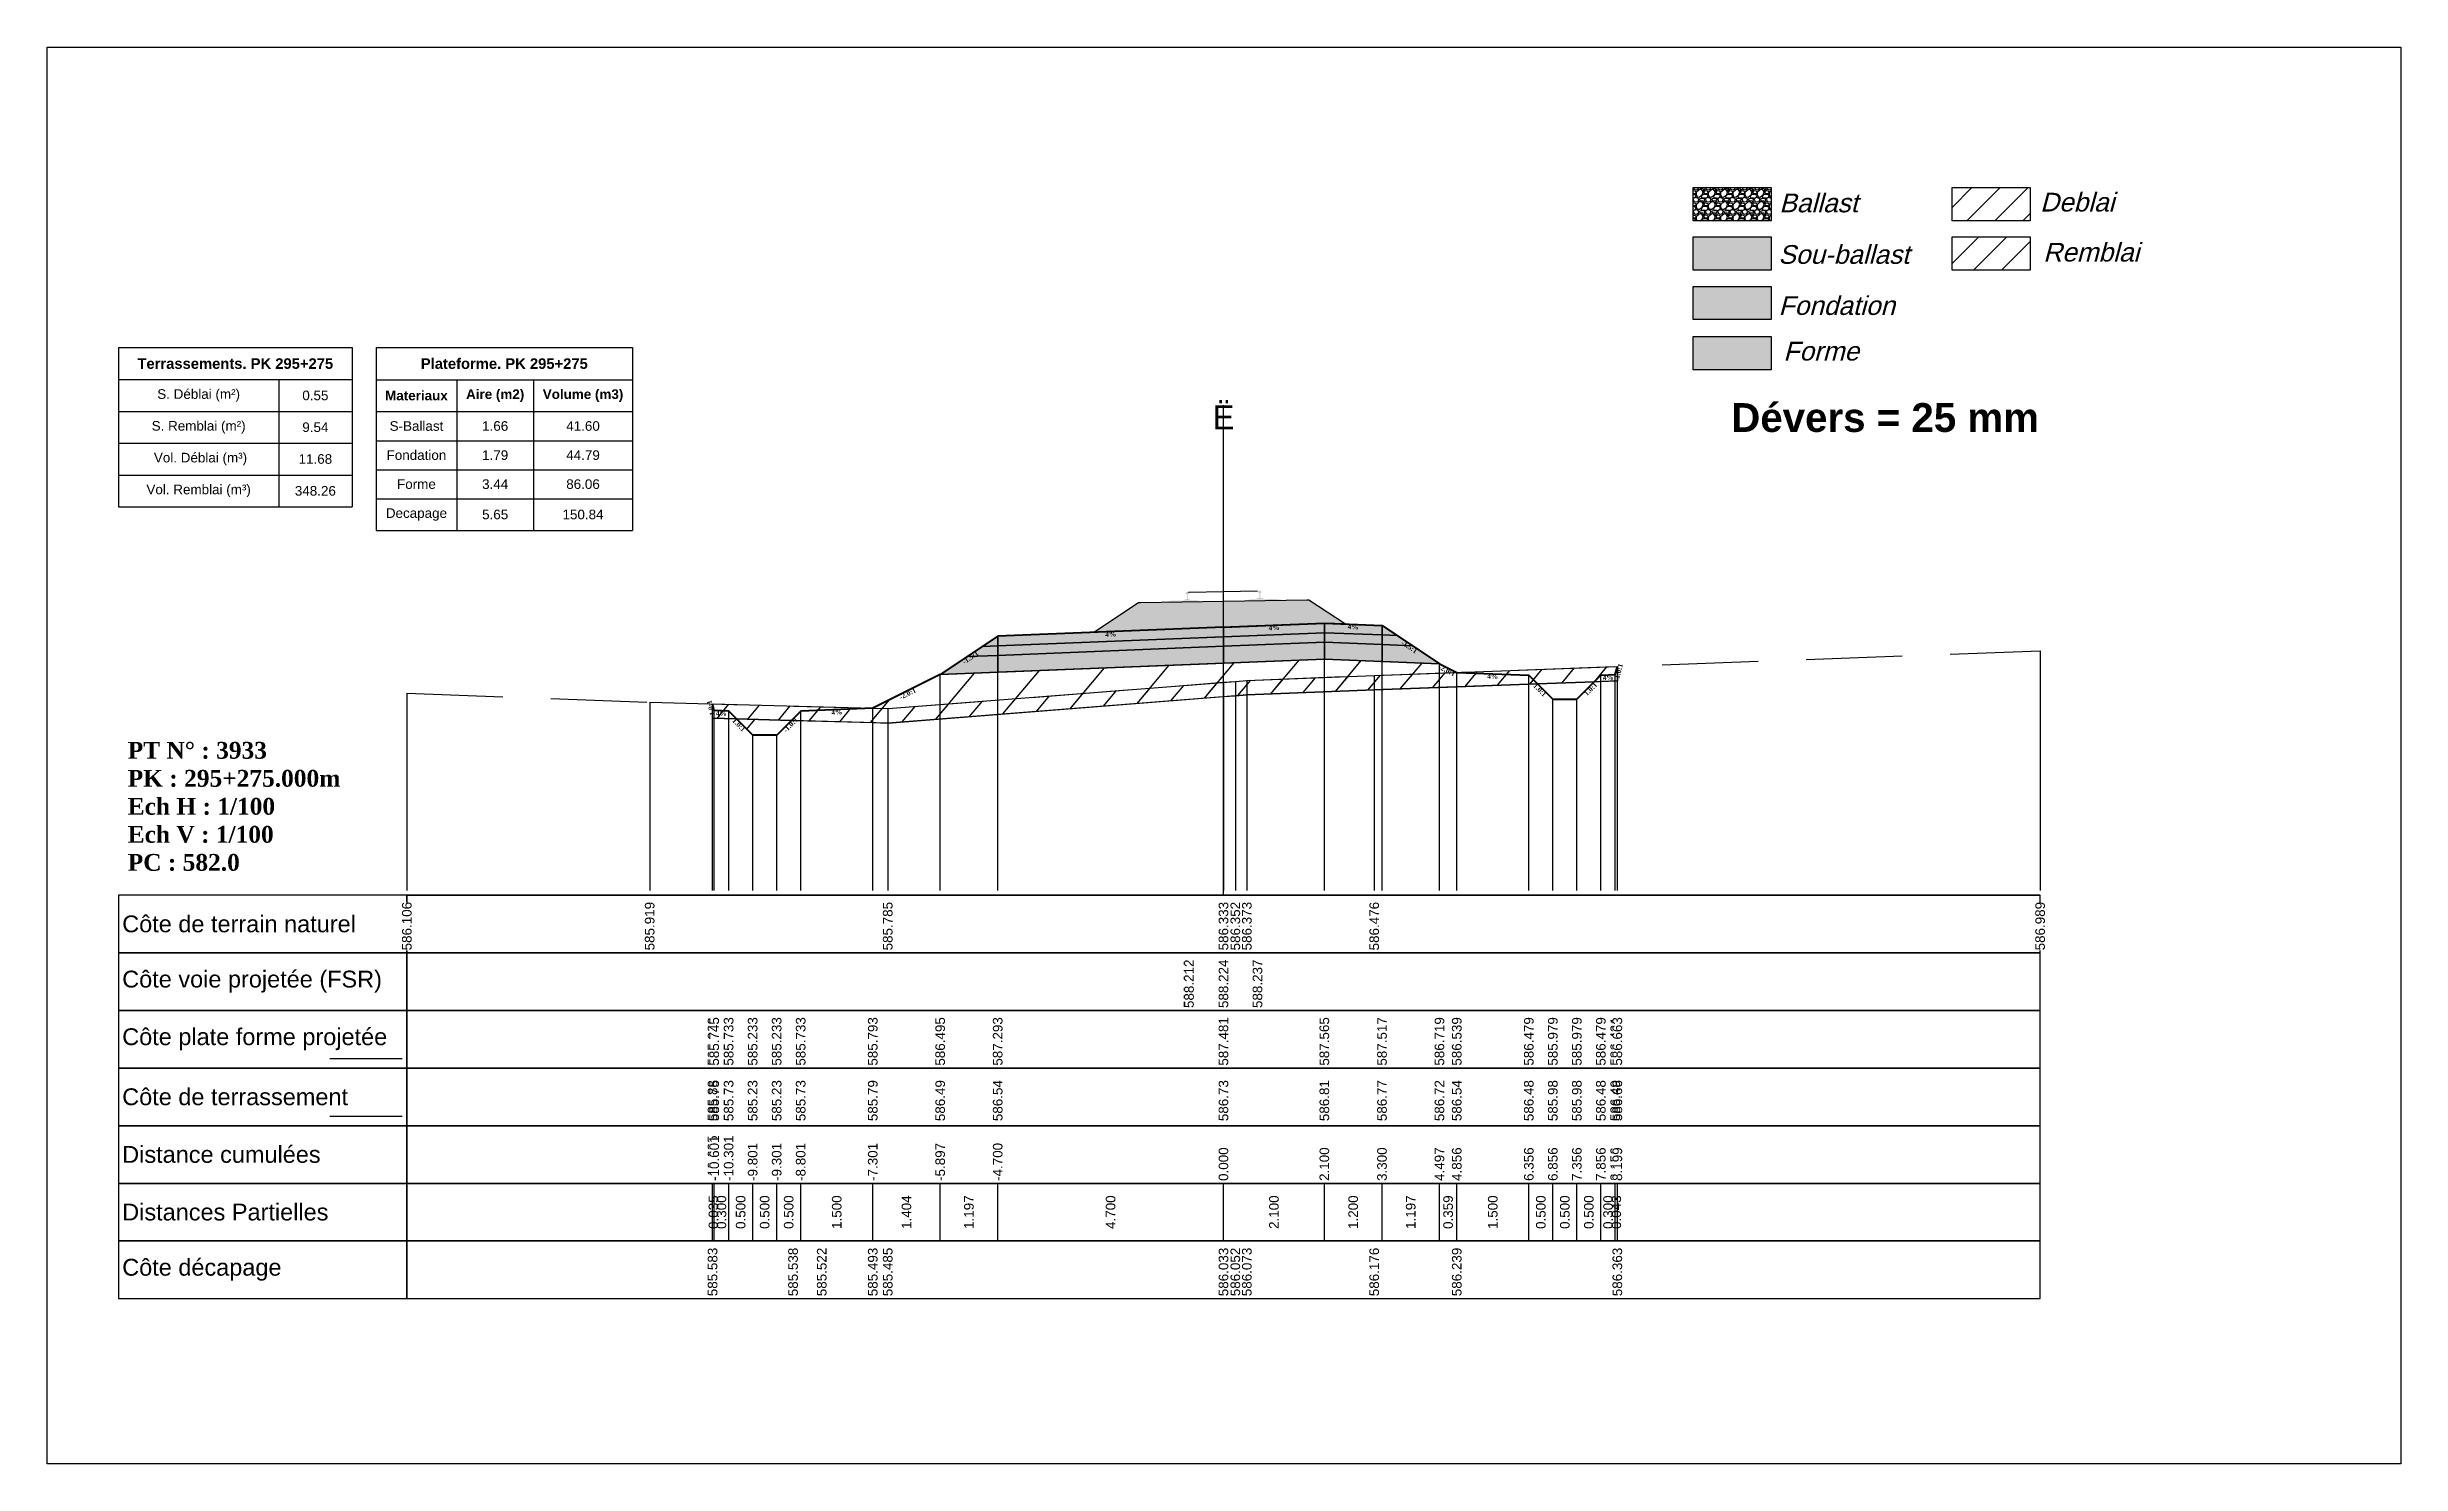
# Model space of a CAD drawing. Header units: millimetres. Extents: x 2762 to 3076, y 916 to 3305.
# Drawn here: x 2873.89 to 2922.89, y 2044.84 to 2074.34 of the extents above; entities that cross this region are included whole.
import ezdxf

# ---------------------------------------------------------------- set-up
doc = ezdxf.new("R2010")
doc.units = ezdxf.units.MM
doc.header["$LTSCALE"] = 2
doc.linetypes.add('CACHE', pattern=[9.525, 6.35, -3.175])
doc.linetypes.add('DASHED', pattern=[0.75, 0.5, -0.25])
for name, color, linetype in [('C-ANNO-TABL', 1, 'Continuous'), ('C-ANNO-TABL-TEXT', 150, 'Continuous'), ('C-ANNO-TABL-TITL', 150, 'Continuous'), ('C-ANNO-TABL-TTBL', 5, 'Continuous'), ('C-ROAD-CORR', 5, 'Continuous'), ('C-ROAD-SCTN', 7, 'Continuous')]:
    doc.layers.add(name, color=color, linetype=linetype)
doc.styles.add('ARIAL', font='arial.ttf')
doc.styles.add('C3D_Etiquette', font='romans.shx')
doc.styles.add('C3D_Profil_Travers', font='romans.shx')
doc.styles.get("Standard").update_dxf_attribs({"font": 'arial.ttf'})

msp = doc.modelspace()

# ---------------------------------------------------------------- texts
at = {"color": 7, "linetype": 'Continuous', "lineweight": -3}
for s, insert, char_height, attachment_point, style in [('{\\fWingdings|b0|i0|c2|p0;Ë}', (2898.38, 2066.384), 0.5, 8, 'C3D_Profil_Travers'), ('{\\fTimes New Roman|b1|i0|c0|p18;PT N° : 3933\\PPK : 295+275.000m\\PEch H : 1/100\\PEch V : 1/100\\PPC : 582.0}', (2875.568, 2057.184), 0.35, 7, 'C3D_Profil_Travers'), ('{\\fArial|b0|i0|c0|p34;Côte de terrain naturel}', (2875.454, 2056.084), 0.35, 4, 'C3D_Etiquette'), ('{\\fArial|b0|i0|c0|p34;Côte plate forme projetée}', (2875.454, 2053.684), 0.35, 4, 'C3D_Etiquette'), ('{\\fArial|b0|i0|c0|p34;Côte de terrassement}', (2875.454, 2052.484), 0.35, 4, 'C3D_Etiquette'), ('{\\fArial|b0|i0|c0|p34;Distance cumulées}', (2875.454, 2051.284), 0.35, 4, 'C3D_Etiquette'), ('{\\fArial|b0|i0|c0|p34;Distances Partielles}', (2875.454, 2050.084), 0.35, 4, 'C3D_Etiquette'), ('{\\fArial|b0|i0|c0|p34;Côte décapage}', (2875.454, 2048.884), 0.35, 4, 'C3D_Etiquette')]:
    msp.add_mtext(s, dxfattribs=dict(at, insert=insert, char_height=char_height, attachment_point=attachment_point, style=style))
at = {"insert": (2908.949, 2066.929), "char_height": 0.6, "attachment_point": 1}
msp.add_mtext_dynamic_manual_height_columns('{\\fArial|b1|i0|c0|p34;Dévers = 25 mm}', width=8.82587, gutter_width=1.25, heights=[0], dxfattribs=at)
at = {"color": 7, "linetype": 'Continuous', "lineweight": -3, "char_height": 0.1, "style": 'C3D_Etiquette'}
for s, insert, width, attachment_point, rotation in [('{\\fTimes New Roman|b1|i0|c0|p18;4%}', (2896.03, 2062.167), 0.42071, 2, 2.2906), ('{\\fTimes New Roman|b1|i0|c0|p18;4%}', (2899.43, 2062.303), 0.37094, 2, 2.2906), ('{\\fTimes New Roman|b1|i0|c0|p18;4%}', (2901.079, 2062.321), 0.42071, 2, 357.7094), ('{\\fTimes New Roman|b1|i0|c0|p18;-1.5:1}', (2902.276, 2061.898), 0.34598, 2, 326.3099), ('{\\fTimes New Roman|b1|i0|c0|p18;-1.5:1}', (2893.083, 2061.674), 0.34598, 2, 33.6901), ('{\\fTimes New Roman|b1|i0|c0|p18;-2.0:1}', (2903.054, 2061.409), 0.34598, 2, 333.4349), ('{\\fTimes New Roman|b1|i0|c0|p18;1.0:1}', (2906.561, 2061.36), 0.29446, 2, 75.9638), ('{\\fTimes New Roman|b1|i0|c0|p18;-2.0:1}', (2891.783, 2060.924), 0.34598, 2, 26.5651), ('{\\fTimes New Roman|b1|i0|c0|p18;4%}', (2903.986, 2061.289), 0.42071, 2, 357.7094), ('{\\fTimes New Roman|b1|i0|c0|p18;-1.0:1}', (2904.983, 2061.01), 0.34598, 2, 315), ('{\\fTimes New Roman|b1|i0|c0|p18;1.0:1}', (2905.989, 2061.01), 0.29001, 2, 45), ('{\\fTimes New Roman|b1|i0|c0|p18;4%}', (2906.386, 2061.265), 0.37094, 2, 2.2906), ('{\\fTimes New Roman|b1|i0|c0|p18;1.0:1}', (2887.758, 2060.597), 0.29446, 8, 104.0362), ('{\\fTimes New Roman|b1|i0|c0|p18;4%}', (2887.929, 2060.519), 0.37094, 2, 357.7094), ('{\\fTimes New Roman|b1|i0|c0|p18;4%}', (2890.329, 2060.543), 0.42071, 2, 2.2906), ('{\\fTimes New Roman|b1|i0|c0|p18;1.0:1}', (2888.326, 2060.264), 0.29001, 2, 315), ('{\\fTimes New Roman|b1|i0|c0|p18;-1.0:1}', (2889.332, 2060.264), 0.34598, 2, 45)]:
    msp.add_mtext(s, dxfattribs=dict(at, insert=insert, width=width, attachment_point=attachment_point, rotation=rotation))
at = {"color": 7, "linetype": 'Continuous', "lineweight": -3, "insert": (2875.454, 2054.884), "char_height": 0.35, "attachment_point": 4}
msp.add_mtext('{\\fArial|b0|i0|c0|p34;Côte voie projetée (FSR)}', dxfattribs=at)
at = {"color": 7, "linetype": 'Continuous', "lineweight": -3, "char_height": 0.2, "rotation": 90, "style": 'C3D_Profil_Travers'}
for s, insert, attachment_point in [('{\\fArial|b0|i0|c0|p34;585.88}', (2887.745, 2051.979), 4), ('{\\fArial|b0|i0|c0|p34;585.75}', (2887.779, 2051.979), 4), ('{\\fArial|b0|i0|c0|p34;585.73}', (2888.079, 2051.979), 4), ('{\\fArial|b0|i0|c0|p34;585.23}', (2888.579, 2051.979), 4), ('{\\fArial|b0|i0|c0|p34;585.23}', (2889.079, 2051.979), 4), ('{\\fArial|b0|i0|c0|p34;585.73}', (2889.579, 2051.979), 4), ('{\\fArial|b0|i0|c0|p34;585.79}', (2891.079, 2051.979), 4), ('{\\fArial|b0|i0|c0|p34;586.49}', (2892.483, 2051.979), 4), ('{\\fArial|b0|i0|c0|p34;586.54}', (2893.68, 2051.979), 4), ('{\\fArial|b0|i0|c0|p34;586.73}', (2898.38, 2051.979), 4), ('{\\fArial|b0|i0|c0|p34;586.81}', (2900.48, 2051.979), 4), ('{\\fArial|b0|i0|c0|p34;586.77}', (2901.68, 2051.979), 4), ('{\\fArial|b0|i0|c0|p34;586.72}', (2902.876, 2051.979), 4), ('{\\fArial|b0|i0|c0|p34;586.54}', (2903.236, 2051.979), 4), ('{\\fArial|b0|i0|c0|p34;586.48}', (2904.736, 2051.979), 4), ('{\\fArial|b0|i0|c0|p34;585.98}', (2905.236, 2051.979), 4), ('{\\fArial|b0|i0|c0|p34;585.98}', (2905.736, 2051.979), 4), ('{\\fArial|b0|i0|c0|p34;586.48}', (2906.236, 2051.979), 4), ('{\\fArial|b0|i0|c0|p34;586.49}', (2906.536, 2051.979), 4), ('{\\fArial|b0|i0|c0|p34;586.66}', (2906.579, 2051.979), 4), ('{\\fArial|b0|i0|c0|p34;0.035}', (2887.762, 2050.084), 5), ('{\\fArial|b0|i0|c0|p34;0.300}', (2887.929, 2050.084), 5), ('{\\fArial|b0|i0|c0|p34;0.500}', (2888.329, 2050.084), 5), ('{\\fArial|b0|i0|c0|p34;0.500}', (2888.829, 2050.084), 5), ('{\\fArial|b0|i0|c0|p34;0.500}', (2889.329, 2050.084), 5), ('{\\fArial|b0|i0|c0|p34;1.500}', (2890.329, 2050.084), 5), ('{\\fArial|b0|i0|c0|p34;1.404}', (2891.781, 2050.084), 5), ('{\\fArial|b0|i0|c0|p34;1.197}', (2893.081, 2050.084), 5), ('{\\fArial|b0|i0|c0|p34;4.700}', (2896.03, 2050.084), 5), ('{\\fArial|b0|i0|c0|p34;2.100}', (2899.43, 2050.084), 5), ('{\\fArial|b0|i0|c0|p34;1.200}', (2901.08, 2050.084), 5), ('{\\fArial|b0|i0|c0|p34;1.197}', (2902.278, 2050.084), 5), ('{\\fArial|b0|i0|c0|p34;0.359}', (2903.056, 2050.084), 5), ('{\\fArial|b0|i0|c0|p34;1.500}', (2903.986, 2050.084), 5), ('{\\fArial|b0|i0|c0|p34;0.500}', (2904.986, 2050.084), 5), ('{\\fArial|b0|i0|c0|p34;0.500}', (2905.486, 2050.084), 5), ('{\\fArial|b0|i0|c0|p34;0.500}', (2905.986, 2050.084), 5), ('{\\fArial|b0|i0|c0|p34;0.300}', (2906.386, 2050.084), 5), ('{\\fArial|b0|i0|c0|p34;0.043}', (2906.557, 2050.084), 5)]:
    msp.add_mtext(s, dxfattribs=dict(at, insert=insert, attachment_point=attachment_point))
at = {"layer": 'C-ANNO-TABL-TEXT', "color": 7, "style": 'ARIAL', "oblique": 15}
for s, p in [('Ballast', (2909.949, 2070.902)), ('Deblai', (2915.379, 2070.918)), ('Remblai', (2915.443, 2069.876)), ('Sou-ballast', (2909.929, 2069.829)), ('Fondation', (2909.934, 2068.765)), ('Forme', (2910.034, 2067.816))]:
    msp.add_text(s, height=0.39, dxfattribs=at).set_placement(p)
at = {"layer": 'C-ANNO-TABL-TEXT', "color": 7, "linetype": 'Continuous', "lineweight": -3, "char_height": 0.2, "attachment_point": 5, "style": 'ARIAL'}
for s, insert in [('{\\fArial|b0|i0|c0|p34;\\C7;0.55}', (2879.475, 2067.088)), ('{\\fArial|b0|i0|c0|p34;\\C7;9.54}', (2879.475, 2066.426)), ('{\\fArial|b0|i0|c0|p34;\\C7;S-Ballast}', (2881.579, 2066.451)), ('{\\fArial|b0|i0|c0|p34;\\C7;1.66}', (2883.218, 2066.451)), ('{\\C18;\\c0;41.60}', (2885.047, 2066.451)), ('{\\fArial|b0|i0|c0|p34;\\C7;11.68}', (2879.475, 2065.764)), ('{\\fArial|b0|i0|c0|p34;\\C7;Fondation}', (2881.579, 2065.845)), ('{\\fArial|b0|i0|c0|p34;\\C7;1.79}', (2883.218, 2065.845)), ('{\\C18;\\c0;44.79}', (2885.047, 2065.845)), ('{\\fArial|b0|i0|c0|p34;\\C7;348.26}', (2879.475, 2065.101)), ('{\\fArial|b0|i0|c0|p34;\\C7;Forme}', (2881.579, 2065.241)), ('{\\fArial|b0|i0|c0|p34;\\C7;3.44}', (2883.218, 2065.241)), ('{\\C18;\\c0;86.06}', (2885.047, 2065.241)), ('{\\fArial|b0|i0|c0|p34;\\C7;Decapage}', (2881.579, 2064.609)), ('{\\fArial|b0|i0|c0|p34;\\C7;5.65}', (2883.218, 2064.609)), ('{\\C18;\\c0;150.84}', (2885.047, 2064.609))]:
    msp.add_mtext(s, dxfattribs=dict(at, insert=insert))
at = {"layer": 'C-ANNO-TABL-TITL', "color": 7, "linetype": 'Continuous', "lineweight": -3, "attachment_point": 5, "style": 'ARIAL'}
for s, insert, char_height in [('{\\fArial|b1|i0|c0|p34;\\C7;Terrassements. PK 295+275}', (2877.808, 2067.751), 0.22), ('{\\fArial|b1|i0|c0|p34;\\C18;\\c0;Plateforme. PK 295+275}', (2883.408, 2067.75), 0.22), ('{\\fArial|b0|i0|c0|p34;\\C7;S. Déblai (m²) }', (2877.045, 2067.088), 0.2), ('{\\fArial|b1|i0|c0|p34;\\C7;Materiaux   }', (2881.579, 2067.085), 0.2), ('{\\fArial|b1|i0|c0|p34;\\C7;Aire (m2)}', (2883.218, 2067.085), 0.2), ('{\\fArial|b1|i0|c0|p34;\\C7;Volume (m3)}', (2885.047, 2067.085), 0.2), ('{\\fArial|b0|i0|c0|p34;\\C7;S. Remblai (m²) }', (2877.045, 2066.426), 0.2), ('{\\fArial|b0|i0|c0|p34;\\C7; Vol. Déblai (m³) }', (2877.045, 2065.764), 0.2), ('{\\fArial|b0|i0|c0|p34;\\C7;Vol. Remblai (m³)}', (2877.045, 2065.101), 0.2)]:
    msp.add_mtext(s, dxfattribs=dict(at, insert=insert, char_height=char_height))

# ---------------------------------------------------------------- hatches: boundary and pattern name
h = msp.add_hatch(color=11)
h.dxf.hatch_style = 1
h.paths.add_polyline_path([(2909.781, 2070.388), (2908.155, 2070.388), (2908.155, 2069.696), (2909.781, 2069.696)])
h = msp.add_hatch(color=30)
h.dxf.hatch_style = 1
h.paths.add_polyline_path([(2909.781, 2069.36), (2908.155, 2069.36), (2908.155, 2068.668), (2909.781, 2068.668)])
h = msp.add_hatch(color=83)
h.dxf.hatch_style = 1
h.paths.add_polyline_path([(2909.781, 2068.314), (2908.155, 2068.314), (2908.155, 2067.623), (2909.781, 2067.623)])
at = {"linetype": 'Continuous', "lineweight": -3}
msp.add_hatch(color=254, dxfattribs=at).paths.add_polyline_path([(2897.169, 2062.604), (2897.166, 2062.789), (2897.28, 2062.812), (2897.628, 2062.818), (2897.628, 2062.823), (2897.554, 2062.822), (2897.554, 2062.831), (2897.555, 2062.833), (2897.556, 2062.833), (2897.558, 2062.834), (2897.578, 2062.836), (2897.581, 2062.836), (2897.584, 2062.838), (2897.612, 2062.848), (2897.614, 2062.85), (2897.615, 2062.851), (2897.616, 2062.852), (2897.617, 2062.857), (2897.618, 2062.864), (2897.619, 2062.873), (2897.62, 2062.883), (2897.62, 2062.907), (2897.619, 2062.923), (2897.618, 2062.929), (2897.617, 2062.935), (2897.616, 2062.94), (2897.616, 2062.942), (2897.615, 2062.945), (2897.614, 2062.947), (2897.613, 2062.948), (2897.612, 2062.95), (2897.61, 2062.95), (2897.595, 2062.956), (2897.592, 2062.957), (2897.592, 2062.958), (2897.591, 2062.96), (2897.591, 2062.962), (2897.591, 2062.98), (2897.591, 2062.985), (2897.592, 2062.987), (2897.594, 2062.989), (2897.596, 2062.991), (2897.599, 2062.992), (2897.6, 2062.993), (2897.604, 2062.993), (2897.608, 2062.994), (2897.611, 2062.994), (2897.615, 2062.995), (2897.62, 2062.995), (2897.623, 2062.995), (2897.626, 2062.995), (2897.63, 2062.995), (2897.633, 2062.995), (2897.637, 2062.995), (2897.642, 2062.995), (2897.645, 2062.995), (2897.649, 2062.994), (2897.653, 2062.993), (2897.654, 2062.993), (2897.656, 2062.992), (2897.659, 2062.99), (2897.661, 2062.988), (2897.662, 2062.986), (2897.663, 2062.981), (2897.663, 2062.963), (2897.663, 2062.961), (2897.662, 2062.959), (2897.662, 2062.958), (2897.659, 2062.957), (2897.644, 2062.951), (2897.643, 2062.95), (2897.641, 2062.949), (2897.64, 2062.947), (2897.64, 2062.946), (2897.639, 2062.942), (2897.638, 2062.94), (2897.638, 2062.936), (2897.637, 2062.93), (2897.637, 2062.923), (2897.636, 2062.907), (2897.637, 2062.884), (2897.638, 2062.873), (2897.639, 2062.864), (2897.641, 2062.857), (2897.642, 2062.853), (2897.642, 2062.852), (2897.644, 2062.85), (2897.646, 2062.849), (2897.674, 2062.839), (2897.677, 2062.838), (2897.681, 2062.838), (2897.701, 2062.836), (2897.702, 2062.836), (2897.703, 2062.835), (2897.704, 2062.834), (2897.704, 2062.824), (2897.63, 2062.823), (2897.63, 2062.818), (2897.834, 2062.821), (2897.966, 2062.793), (2898.8, 2062.807), (2898.931, 2062.84), (2899.135, 2062.844), (2899.135, 2062.849), (2899.061, 2062.848), (2899.061, 2062.858), (2899.062, 2062.859), (2899.063, 2062.86), (2899.064, 2062.86), (2899.084, 2062.862), (2899.088, 2062.862), (2899.091, 2062.864), (2899.119, 2062.875), (2899.121, 2062.876), (2899.122, 2062.877), (2899.123, 2062.879), (2899.124, 2062.883), (2899.125, 2062.89), (2899.126, 2062.899), (2899.127, 2062.91), (2899.126, 2062.933), (2899.125, 2062.949), (2899.125, 2062.956), (2899.124, 2062.962), (2899.123, 2062.966), (2899.123, 2062.968), (2899.122, 2062.971), (2899.121, 2062.973), (2899.12, 2062.974), (2899.118, 2062.976), (2899.117, 2062.976), (2899.102, 2062.982), (2899.099, 2062.983), (2899.098, 2062.984), (2899.098, 2062.986), (2899.098, 2062.988), (2899.097, 2063.006), (2899.098, 2063.011), (2899.099, 2063.013), (2899.101, 2063.015), (2899.103, 2063.017), (2899.106, 2063.018), (2899.107, 2063.019), (2899.11, 2063.02), (2899.114, 2063.02), (2899.118, 2063.021), (2899.122, 2063.021), (2899.127, 2063.021), (2899.13, 2063.021), (2899.133, 2063.021), (2899.136, 2063.021), (2899.14, 2063.021), (2899.144, 2063.021), (2899.149, 2063.021), (2899.152, 2063.021), (2899.156, 2063.021), (2899.16, 2063.02), (2899.161, 2063.019), (2899.163, 2063.018), (2899.165, 2063.017), (2899.168, 2063.014), (2899.169, 2063.012), (2899.169, 2063.008), (2899.17, 2062.99), (2899.17, 2062.987), (2899.169, 2062.985), (2899.169, 2062.985), (2899.166, 2062.983), (2899.151, 2062.977), (2899.149, 2062.976), (2899.148, 2062.975), (2899.147, 2062.973), (2899.146, 2062.972), (2899.146, 2062.968), (2899.145, 2062.966), (2899.144, 2062.962), (2899.144, 2062.956), (2899.143, 2062.949), (2899.143, 2062.934), (2899.143, 2062.91), (2899.145, 2062.899), (2899.146, 2062.89), (2899.147, 2062.883), (2899.148, 2062.879), (2899.149, 2062.878), (2899.15, 2062.877), (2899.153, 2062.875), (2899.181, 2062.865), (2899.184, 2062.864), (2899.187, 2062.864), (2899.207, 2062.863), (2899.209, 2062.862), (2899.21, 2062.861), (2899.211, 2062.86), (2899.211, 2062.851), (2899.137, 2062.849), (2899.137, 2062.844), (2899.485, 2062.85), (2899.6, 2062.831), (2899.604, 2062.646)])
h = msp.add_hatch(dxfattribs=at)
h.set_pattern_fill('GRAVEL', color=252, scale=0.009, style=0)
h.set_pattern_definition([(228.0128, (2895.843941, 2062.385276), (-1.8288, -2.0574), [0.030755, -3.0447435]), (184.96974, (2895.823367, 2062.362416), (2.743199999, 0.228600013), [0.0527764, -5.2248644]), (132.51045, (2895.77079, 2062.357844), (2.286, -2.5146), [0.0372133, -3.684125]), (267.2737, (2895.681635, 2062.300694), (0.2286, 4.572), [0.0480604, -4.7579794]), (292.83365, (2895.679349, 2062.252688), (-1.143, 2.7432), [0.047127, -4.6655827]), (357.2737, (2895.697637, 2062.209254), (-4.572, 0.2286), [0.0480604, -4.7579794]), (37.69424, (2895.7456434, 2062.2069684), (-2.9718, -2.286), [0.0635574, -6.2921804]), (72.25533, (2895.795935, 2062.24583), (1.6002, 5.0292), [0.0600048, -5.940473]), (121.42957, (2895.814223, 2062.30298), (-1.8288, 2.9718), [0.048223, -4.774099]), (175.23636, (2895.789077, 2062.344128), (2.5146, -0.2286), [0.055054, -2.697654]), (222.39744, (2895.7342134, 2062.3487004), (-2.7432, -2.5146), [0.071197, -7.0485095]), (138.81407, (2895.90795, 2062.298408), (-1.6002, 1.3716), [0.0243004, -2.405751]), (171.46923, (2895.889661, 2062.31441), (2.9718, -0.4572), [0.0462314, -4.5769175]), (225, (2895.84394, 2062.32127), (-3e-17, -0.2286), [0.032329, -0.29096]), (203.1986, (2895.82794, 2062.3487), (1.143, 0.4572), [0.01741, -1.723556]), (291.8014, (2895.811937, 2062.341842), (-0.2286, 0.6858), [0.024621, -1.206428]), (30.9638, (2895.82108, 2062.318982), (0.6858, 0.4572), [0.039989, -1.292967]), (161.565, (2895.85537, 2062.33956), (0.4572, -0.2286), [0.028916, -0.693981]), (16.38954, (2895.67935, 2062.341842), (2.286, 0.6858), [0.040508, -4.0102944]), (70.34618, (2895.718211, 2062.353272), (-0.9144, -2.5146), [0.033984, -3.3643994]), (293.1986, (2895.85537, 2062.385276), (-0.4572, 1.143), [0.034819, -1.7061465]), (343.61046, (2895.869087, 2062.353272), (-2.286, 0.6858), [0.040508, -4.0102944]), (339.44395, (2895.67935, 2062.20011), (-1.143, 0.4572), [0.039063, -1.914096]), (294.77514, (2895.715925, 2062.186394), (-1.143, 2.5146), [0.0327305, -3.2403234]), (66.8014, (2895.857657, 2062.156676), (0.4572, 1.143), [0.034819, -1.7061465]), (17.35402, (2895.871373, 2062.18868), (-2.9718, -0.9144), [0.0383204, -3.793714]), (69.44395, (2895.745643, 2062.156676), (-0.4572, -1.143), [0.0195316, -1.933628]), (101.3099, (2895.84394, 2062.156676), (-0.2286, 0.9144), [0.011656, -1.1539795]), (165.9638, (2895.841655, 2062.168106), (0.6858, -0.2286), [0.047127, -0.895415]), (186.009, (2895.795935, 2062.179536), (2.286, 0.2286), [0.043674, -4.323723]), (303.69, (2895.82108, 2062.29841), (-0.2286, 0.4572), [0.032969, -0.79126]), (353.15723, (2895.839369, 2062.270976), (3.8862, -0.4572), [0.05756, -5.698441]), (60.9454, (2895.89652, 2062.264118), (-0.9144, -1.6002), [0.023536, -2.330045]), (90, (2895.90795, 2062.2847), (-0.2286, 0.2286), [0.013716, -0.214884]), (120.25644, (2895.791363, 2062.186394), (0.9144, -1.6002), [0.031758, -3.1440547]), (48.0128, (2895.775361, 2062.213826), (1.8288, 2.0574), [0.06151, -3.0139886]), (0, (2895.8165, 2062.25955), (0.2286, 0.2286), [0.059436, -0.169164]), (325.30485, (2895.875945, 2062.259546), (2.286, -1.6002), [0.036145, -3.5783385]), (254.0546, (2895.905663, 2062.238972), (-0.2286, -0.9144), [0.033285, -1.6309485]), (207.64598, (2895.896519, 2062.206968), (-4.3434, -2.286), [0.054193, -5.365122]), (175.42608, (2895.848513, 2062.181822), (-2.9718, 0.2286), [0.0573327, -5.675926])])
h.paths.add_polyline_path([(2895.679, 2062.157), (2896.608, 2062.776), (2896.652, 2062.776), (2900.114, 2062.836), (2900.158, 2062.836), (2900.916, 2062.331), (2900.48, 2062.349)])
h = msp.add_hatch(color=83, dxfattribs=at)
h.paths.add_polyline_path([(2901.68, 2061.551), (2901.68, 2061.901), (2902.318, 2061.875), (2902.876, 2061.503)])
h.paths.add_polyline_path([(2900.48, 2061.599), (2900.48, 2061.949), (2901.68, 2061.901), (2901.68, 2061.551)])
h.paths.add_polyline_path([(2898.38, 2061.515), (2898.38, 2061.865), (2900.48, 2061.949), (2900.48, 2061.599)])
h.paths.add_polyline_path([(2893.68, 2061.327), (2893.68, 2061.677), (2898.38, 2061.865), (2898.38, 2061.515)])
h.paths.add_polyline_path([(2892.483, 2061.279), (2893.041, 2061.651), (2893.68, 2061.677), (2893.68, 2061.327)])
h = msp.add_hatch(color=30, dxfattribs=at)
h.paths.add_polyline_path([(2901.68, 2061.901), (2901.68, 2062.101), (2901.999, 2062.088), (2902.318, 2061.875)])
h.paths.add_polyline_path([(2900.48, 2061.949), (2900.48, 2062.149), (2901.68, 2062.101), (2901.68, 2061.901)])
h.paths.add_polyline_path([(2898.38, 2061.865), (2898.38, 2062.065), (2900.48, 2062.149), (2900.48, 2061.949)])
h.paths.add_polyline_path([(2893.68, 2061.677), (2893.68, 2061.877), (2898.38, 2062.065), (2898.38, 2061.865)])
h.paths.add_polyline_path([(2893.041, 2061.651), (2893.36, 2061.864), (2893.68, 2061.877), (2893.68, 2061.677)])
h = msp.add_hatch(color=11, dxfattribs=at)
h.paths.add_polyline_path([(2901.68, 2062.101), (2901.68, 2062.301), (2901.999, 2062.088)])
h.paths.add_polyline_path([(2900.48, 2062.149), (2900.48, 2062.349), (2901.68, 2062.301), (2901.68, 2062.101)])
h.paths.add_polyline_path([(2898.38, 2062.065), (2898.38, 2062.265), (2900.48, 2062.349), (2900.48, 2062.149)])
h.paths.add_polyline_path([(2893.68, 2061.877), (2893.68, 2062.077), (2898.38, 2062.265), (2898.38, 2062.065)])
h.paths.add_polyline_path([(2893.36, 2061.864), (2893.68, 2062.077), (2893.68, 2061.877)])
h = msp.add_hatch(dxfattribs=at)
h.set_pattern_fill('_U', color=3, angle=50, style=0, pattern_type=0)
h.set_pattern_definition([(50, (2906.1021, 2061.1294), (-0.766044, 0.64279), [])])
h.paths.add_polyline_path([(2906.102, 2061.129), (2906.236, 2061.263), (2906.536, 2061.275), (2906.579, 2061.447), (2906.579, 2061.147)])
h.paths.add_polyline_path([(2889.385, 2060.323), (2889.579, 2060.517), (2891.079, 2060.577), (2892.483, 2061.279), (2900.48, 2061.599), (2902.876, 2061.503), (2903.236, 2061.323), (2904.736, 2061.263), (2904.914, 2061.085), (2901.518, 2060.959), (2898.866, 2060.857), (2898.627, 2060.836), (2891.391, 2060.268)])
h.paths.add_polyline_path([(2887.745, 2060.367), (2887.745, 2060.667), (2887.779, 2060.529), (2888.079, 2060.517), (2888.242, 2060.354)])
h = msp.add_hatch(dxfattribs=at)
h.set_pattern_fill('_U', color=150, scale=0.5, angle=50, style=0, pattern_type=0)
h.set_pattern_definition([(50, (2906.10207, 2061.12936), (-0.383022, 0.321394), [])])
h.paths.add_polyline_path([(2906.102, 2061.129), (2906.236, 2061.263), (2906.536, 2061.275), (2906.579, 2061.447), (2906.579, 2061.147)])
h.paths.add_polyline_path([(2903.236, 2061.323), (2906.579, 2061.447), (2906.536, 2061.275), (2906.236, 2061.263), (2906.102, 2061.129), (2904.914, 2061.085), (2904.736, 2061.263)])
h.paths.add_polyline_path([(2889.385, 2060.323), (2889.579, 2060.517), (2891.079, 2060.577), (2891.391, 2060.568), (2898.627, 2061.136), (2898.866, 2061.157), (2901.518, 2061.259), (2903.236, 2061.323), (2904.736, 2061.263), (2904.914, 2061.085), (2901.518, 2060.959), (2898.866, 2060.857), (2898.627, 2060.836), (2891.391, 2060.268)])
h.paths.add_polyline_path([(2887.745, 2060.667), (2891.079, 2060.577), (2889.579, 2060.517), (2889.385, 2060.323), (2888.242, 2060.354), (2888.079, 2060.517), (2887.779, 2060.529)])
h.paths.add_polyline_path([(2887.745, 2060.367), (2887.745, 2060.667), (2887.779, 2060.529), (2888.079, 2060.517), (2888.242, 2060.354)])
h = msp.add_hatch(dxfattribs=at)
h.set_pattern_fill('_U', color=1, angle=50, style=0, pattern_type=0)
h.set_pattern_definition([(50, (2904.9136, 2061.0853), (-0.766044, 0.64279), [])])
h.paths.add_polyline_path([(2904.914, 2061.085), (2906.102, 2061.129), (2905.736, 2060.763), (2905.236, 2060.763)])
h.paths.add_polyline_path([(2888.242, 2060.354), (2889.385, 2060.323), (2889.079, 2060.017), (2888.579, 2060.017)])

# ---------------------------------------------------------------- linework, layer by layer
for p, q in [((2908.155, 2071.415), (2909.781, 2071.415)), ((2908.155, 2070.723), (2908.155, 2071.415)), ((2909.781, 2071.415), (2909.781, 2070.723)), ((2913.548, 2071.415), (2915.174, 2071.415)), ((2913.548, 2070.723), (2913.548, 2071.415)), ((2915.174, 2071.415), (2915.174, 2070.723)), ((2909.781, 2070.723), (2908.155, 2070.723)), ((2908.155, 2070.388), (2909.781, 2070.388)), ((2908.155, 2069.696), (2908.155, 2070.388)), ((2909.781, 2070.388), (2909.781, 2069.696)), ((2915.174, 2070.723), (2913.548, 2070.723)), ((2913.548, 2070.388), (2915.174, 2070.388)), ((2913.548, 2069.696), (2913.548, 2070.388)), ((2915.174, 2070.388), (2915.174, 2069.696)), ((2909.781, 2069.696), (2908.155, 2069.696)), ((2908.155, 2069.36), (2909.781, 2069.36)), ((2908.155, 2068.668), (2908.155, 2069.36)), ((2909.781, 2069.36), (2909.781, 2068.668)), ((2915.174, 2069.696), (2913.548, 2069.696)), ((2909.781, 2068.668), (2908.155, 2068.668)), ((2908.155, 2068.314), (2909.781, 2068.314)), ((2908.155, 2067.623), (2908.155, 2068.314)), ((2909.781, 2068.314), (2909.781, 2067.623)), ((2909.781, 2067.623), (2908.155, 2067.623))]:
    msp.add_line(p, q)
at = {"linetype": 'Continuous'}
for p, q in [((2908.158, 2071.369), (2908.155, 2071.37)), ((2908.155, 2071.367), (2908.158, 2071.369)), ((2908.195, 2071.34), (2908.155, 2071.346)), ((2908.155, 2071.301), (2908.205, 2071.295)), ((2908.155, 2071.28), (2908.181, 2071.28)), ((2908.161, 2071.415), (2908.174, 2071.384)), ((2908.173, 2071.384), (2908.216, 2071.372)), ((2908.18, 2071.282), (2908.214, 2071.259)), ((2908.218, 2071.324), (2908.197, 2071.342)), ((2908.204, 2071.285), (2908.217, 2071.308)), ((2908.214, 2071.257), (2908.204, 2071.222)), ((2908.216, 2071.372), (2908.26, 2071.384)), ((2908.219, 2071.326), (2908.217, 2071.272)), ((2908.217, 2071.308), (2908.217, 2071.323)), ((2908.217, 2071.273), (2908.237, 2071.224)), ((2908.284, 2071.372), (2908.225, 2071.319)), ((2908.26, 2071.384), (2908.271, 2071.415)), ((2908.337, 2071.372), (2908.276, 2071.377)), ((2908.29, 2071.222), (2908.346, 2071.265)), ((2908.317, 2071.389), (2908.293, 2071.415)), ((2908.36, 2071.395), (2908.302, 2071.39)), ((2908.324, 2071.229), (2908.369, 2071.28)), ((2908.343, 2071.2), (2908.325, 2071.23)), ((2908.364, 2071.327), (2908.336, 2071.373)), ((2908.346, 2071.265), (2908.366, 2071.328)), ((2908.363, 2071.372), (2908.373, 2071.346)), ((2908.382, 2071.38), (2908.364, 2071.372)), ((2908.369, 2071.28), (2908.435, 2071.28)), ((2908.374, 2071.346), (2908.412, 2071.369)), ((2908.399, 2071.349), (2908.374, 2071.323)), ((2908.374, 2071.323), (2908.394, 2071.293)), ((2908.394, 2071.415), (2908.376, 2071.395)), ((2908.412, 2071.369), (2908.381, 2071.379)), ((2908.395, 2071.302), (2908.459, 2071.295)), ((2908.449, 2071.34), (2908.399, 2071.348)), ((2908.415, 2071.415), (2908.428, 2071.384)), ((2908.427, 2071.384), (2908.47, 2071.372)), ((2908.434, 2071.282), (2908.468, 2071.259)), ((2908.472, 2071.324), (2908.451, 2071.342)), ((2908.458, 2071.285), (2908.471, 2071.308)), ((2908.468, 2071.257), (2908.458, 2071.222)), ((2908.47, 2071.372), (2908.514, 2071.384)), ((2908.473, 2071.326), (2908.471, 2071.272)), ((2908.471, 2071.308), (2908.471, 2071.323)), ((2908.471, 2071.273), (2908.491, 2071.224)), ((2908.538, 2071.372), (2908.479, 2071.319)), ((2908.514, 2071.384), (2908.525, 2071.415)), ((2908.591, 2071.372), (2908.53, 2071.377)), ((2908.544, 2071.222), (2908.6, 2071.265)), ((2908.571, 2071.389), (2908.547, 2071.415)), ((2908.614, 2071.395), (2908.556, 2071.39)), ((2908.578, 2071.229), (2908.623, 2071.28)), ((2908.597, 2071.2), (2908.579, 2071.23)), ((2908.618, 2071.327), (2908.59, 2071.373)), ((2908.6, 2071.265), (2908.62, 2071.328)), ((2908.617, 2071.372), (2908.627, 2071.346)), ((2908.636, 2071.38), (2908.618, 2071.372)), ((2908.623, 2071.28), (2908.689, 2071.28)), ((2908.628, 2071.346), (2908.666, 2071.369)), ((2908.653, 2071.349), (2908.628, 2071.323)), ((2908.628, 2071.323), (2908.648, 2071.293)), ((2908.648, 2071.415), (2908.63, 2071.395)), ((2908.666, 2071.369), (2908.635, 2071.379)), ((2908.649, 2071.302), (2908.713, 2071.295)), ((2908.703, 2071.34), (2908.653, 2071.348)), ((2908.669, 2071.415), (2908.682, 2071.384)), ((2908.681, 2071.384), (2908.724, 2071.372)), ((2908.688, 2071.282), (2908.722, 2071.259)), ((2908.726, 2071.324), (2908.705, 2071.342)), ((2908.712, 2071.285), (2908.725, 2071.308)), ((2908.722, 2071.257), (2908.712, 2071.222)), ((2908.724, 2071.372), (2908.768, 2071.384)), ((2908.727, 2071.326), (2908.725, 2071.272)), ((2908.725, 2071.308), (2908.725, 2071.323)), ((2908.725, 2071.273), (2908.745, 2071.224)), ((2908.792, 2071.372), (2908.733, 2071.319)), ((2908.768, 2071.384), (2908.779, 2071.415)), ((2908.845, 2071.372), (2908.784, 2071.377)), ((2908.798, 2071.222), (2908.854, 2071.265)), ((2908.825, 2071.389), (2908.801, 2071.415)), ((2908.868, 2071.395), (2908.81, 2071.39)), ((2908.832, 2071.229), (2908.877, 2071.28)), ((2908.851, 2071.2), (2908.833, 2071.23)), ((2908.872, 2071.327), (2908.844, 2071.373)), ((2908.854, 2071.265), (2908.874, 2071.328)), ((2908.871, 2071.372), (2908.881, 2071.346)), ((2908.89, 2071.38), (2908.872, 2071.372)), ((2908.877, 2071.28), (2908.943, 2071.28)), ((2908.882, 2071.346), (2908.92, 2071.369)), ((2908.907, 2071.349), (2908.882, 2071.323)), ((2908.882, 2071.323), (2908.902, 2071.293)), ((2908.902, 2071.415), (2908.884, 2071.395)), ((2908.92, 2071.369), (2908.889, 2071.379)), ((2908.903, 2071.302), (2908.967, 2071.295)), ((2908.957, 2071.34), (2908.907, 2071.348)), ((2908.923, 2071.415), (2908.936, 2071.384)), ((2908.935, 2071.384), (2908.978, 2071.372)), ((2908.942, 2071.282), (2908.976, 2071.259)), ((2908.98, 2071.324), (2908.959, 2071.342)), ((2908.966, 2071.285), (2908.979, 2071.308)), ((2908.976, 2071.257), (2908.966, 2071.222)), ((2908.978, 2071.372), (2909.022, 2071.384)), ((2908.981, 2071.326), (2908.979, 2071.272)), ((2908.979, 2071.308), (2908.979, 2071.323)), ((2908.979, 2071.273), (2908.999, 2071.224)), ((2909.046, 2071.372), (2908.987, 2071.319)), ((2909.022, 2071.384), (2909.033, 2071.415)), ((2909.099, 2071.372), (2909.038, 2071.377)), ((2909.052, 2071.222), (2909.108, 2071.265)), ((2909.079, 2071.389), (2909.055, 2071.415)), ((2909.122, 2071.395), (2909.064, 2071.39)), ((2909.086, 2071.229), (2909.131, 2071.28)), ((2909.105, 2071.2), (2909.087, 2071.23)), ((2909.126, 2071.327), (2909.098, 2071.373)), ((2909.108, 2071.265), (2909.128, 2071.328)), ((2909.125, 2071.372), (2909.135, 2071.346)), ((2909.144, 2071.38), (2909.126, 2071.372)), ((2909.131, 2071.28), (2909.197, 2071.28)), ((2909.136, 2071.346), (2909.174, 2071.369)), ((2909.161, 2071.349), (2909.136, 2071.323)), ((2909.136, 2071.323), (2909.156, 2071.293)), ((2909.156, 2071.415), (2909.138, 2071.395)), ((2909.174, 2071.369), (2909.143, 2071.379)), ((2909.157, 2071.302), (2909.221, 2071.295)), ((2909.211, 2071.34), (2909.161, 2071.348)), ((2909.177, 2071.415), (2909.19, 2071.384)), ((2909.189, 2071.384), (2909.232, 2071.372)), ((2909.196, 2071.282), (2909.23, 2071.259)), ((2909.234, 2071.324), (2909.213, 2071.342)), ((2909.22, 2071.285), (2909.233, 2071.308)), ((2909.23, 2071.257), (2909.22, 2071.222)), ((2909.232, 2071.372), (2909.276, 2071.384)), ((2909.235, 2071.326), (2909.233, 2071.272)), ((2909.233, 2071.308), (2909.233, 2071.323)), ((2909.233, 2071.273), (2909.253, 2071.224)), ((2909.3, 2071.372), (2909.241, 2071.319)), ((2909.276, 2071.384), (2909.287, 2071.415)), ((2909.353, 2071.372), (2909.292, 2071.377)), ((2909.306, 2071.222), (2909.362, 2071.265)), ((2909.333, 2071.389), (2909.309, 2071.415)), ((2909.376, 2071.395), (2909.318, 2071.39)), ((2909.34, 2071.229), (2909.385, 2071.28)), ((2909.359, 2071.2), (2909.341, 2071.23)), ((2909.38, 2071.327), (2909.352, 2071.373)), ((2909.362, 2071.265), (2909.382, 2071.328)), ((2909.379, 2071.372), (2909.389, 2071.346)), ((2909.398, 2071.38), (2909.38, 2071.372)), ((2909.385, 2071.28), (2909.451, 2071.28)), ((2909.39, 2071.346), (2909.428, 2071.369)), ((2909.415, 2071.349), (2909.39, 2071.323)), ((2909.39, 2071.323), (2909.41, 2071.293)), ((2909.41, 2071.415), (2909.392, 2071.395)), ((2909.428, 2071.369), (2909.397, 2071.379)), ((2909.411, 2071.302), (2909.475, 2071.295)), ((2909.465, 2071.34), (2909.415, 2071.348)), ((2909.431, 2071.415), (2909.444, 2071.384)), ((2909.443, 2071.384), (2909.486, 2071.372)), ((2909.45, 2071.282), (2909.484, 2071.259)), ((2909.488, 2071.324), (2909.467, 2071.342)), ((2909.474, 2071.285), (2909.487, 2071.308)), ((2909.484, 2071.257), (2909.474, 2071.222)), ((2909.486, 2071.372), (2909.53, 2071.384)), ((2909.489, 2071.326), (2909.487, 2071.272)), ((2909.487, 2071.308), (2909.487, 2071.323)), ((2909.487, 2071.273), (2909.507, 2071.224)), ((2909.554, 2071.372), (2909.495, 2071.319)), ((2909.53, 2071.384), (2909.541, 2071.415)), ((2909.607, 2071.372), (2909.546, 2071.377)), ((2909.56, 2071.222), (2909.616, 2071.265)), ((2909.587, 2071.389), (2909.563, 2071.415)), ((2909.63, 2071.395), (2909.572, 2071.39)), ((2909.594, 2071.229), (2909.639, 2071.28)), ((2909.613, 2071.2), (2909.595, 2071.23)), ((2909.634, 2071.327), (2909.606, 2071.373)), ((2909.616, 2071.265), (2909.636, 2071.328)), ((2909.633, 2071.372), (2909.643, 2071.346)), ((2909.652, 2071.38), (2909.634, 2071.372)), ((2909.639, 2071.28), (2909.705, 2071.28)), ((2909.644, 2071.346), (2909.682, 2071.369)), ((2909.669, 2071.349), (2909.644, 2071.323)), ((2909.644, 2071.323), (2909.664, 2071.293)), ((2909.664, 2071.415), (2909.646, 2071.395)), ((2909.682, 2071.369), (2909.651, 2071.379)), ((2909.665, 2071.302), (2909.729, 2071.295)), ((2909.719, 2071.34), (2909.669, 2071.348)), ((2909.685, 2071.415), (2909.698, 2071.384)), ((2909.697, 2071.384), (2909.74, 2071.372)), ((2909.704, 2071.282), (2909.738, 2071.259)), ((2909.742, 2071.324), (2909.721, 2071.342)), ((2909.728, 2071.285), (2909.741, 2071.308)), ((2909.738, 2071.257), (2909.728, 2071.222)), ((2909.74, 2071.372), (2909.781, 2071.384)), ((2909.743, 2071.326), (2909.741, 2071.272)), ((2909.741, 2071.308), (2909.741, 2071.323)), ((2909.741, 2071.273), (2909.761, 2071.224)), ((2909.781, 2071.348), (2909.749, 2071.319)), ((2908.207, 2071.216), (2908.155, 2071.188)), ((2908.158, 2071.115), (2908.155, 2071.116)), ((2908.155, 2071.113), (2908.158, 2071.115)), ((2908.195, 2071.086), (2908.155, 2071.092)), ((2908.155, 2071.047), (2908.205, 2071.041)), ((2908.155, 2071.026), (2908.181, 2071.026)), ((2908.207, 2070.962), (2908.155, 2070.934)), ((2908.158, 2070.861), (2908.155, 2070.862)), ((2908.155, 2070.859), (2908.158, 2070.861)), ((2908.195, 2070.832), (2908.155, 2070.838)), ((2908.155, 2070.793), (2908.205, 2070.787)), ((2908.155, 2070.772), (2908.181, 2070.772)), ((2908.159, 2071.166), (2908.174, 2071.13)), ((2908.159, 2070.912), (2908.174, 2070.876)), ((2908.16, 2071.166), (2908.176, 2071.201)), ((2908.16, 2070.912), (2908.176, 2070.947)), ((2908.173, 2071.13), (2908.216, 2071.118)), ((2908.173, 2070.876), (2908.216, 2070.864)), ((2908.176, 2071.202), (2908.217, 2071.215)), ((2908.176, 2070.948), (2908.217, 2070.961)), ((2908.18, 2071.028), (2908.214, 2071.005)), ((2908.18, 2070.774), (2908.214, 2070.751)), ((2908.218, 2071.07), (2908.197, 2071.088)), ((2908.218, 2070.816), (2908.197, 2070.834)), ((2908.204, 2071.031), (2908.217, 2071.054)), ((2908.214, 2071.003), (2908.204, 2070.968)), ((2908.204, 2070.777), (2908.217, 2070.8)), ((2908.214, 2070.749), (2908.206, 2070.723)), ((2908.216, 2071.213), (2908.257, 2071.198)), ((2908.216, 2071.118), (2908.26, 2071.13)), ((2908.216, 2070.959), (2908.257, 2070.944)), ((2908.216, 2070.864), (2908.26, 2070.876)), ((2908.219, 2071.072), (2908.217, 2071.018)), ((2908.217, 2071.054), (2908.217, 2071.069)), ((2908.217, 2071.019), (2908.237, 2070.97)), ((2908.219, 2070.818), (2908.217, 2070.764)), ((2908.217, 2070.8), (2908.217, 2070.815)), ((2908.217, 2070.765), (2908.235, 2070.723)), ((2908.284, 2071.118), (2908.225, 2071.065)), ((2908.284, 2070.864), (2908.225, 2070.811)), ((2908.237, 2071.222), (2908.29, 2071.219)), ((2908.237, 2070.968), (2908.29, 2070.965)), ((2908.256, 2071.199), (2908.271, 2071.166)), ((2908.256, 2070.945), (2908.271, 2070.912)), ((2908.26, 2071.13), (2908.273, 2071.166)), ((2908.26, 2070.876), (2908.273, 2070.912)), ((2908.337, 2071.118), (2908.276, 2071.123)), ((2908.337, 2070.864), (2908.276, 2070.869)), ((2908.317, 2071.135), (2908.289, 2071.166)), ((2908.317, 2070.881), (2908.289, 2070.912)), ((2908.29, 2071.166), (2908.298, 2071.186)), ((2908.29, 2070.968), (2908.346, 2071.011)), ((2908.29, 2070.912), (2908.298, 2070.932)), ((2908.346, 2071.186), (2908.298, 2071.18)), ((2908.346, 2070.932), (2908.298, 2070.926)), ((2908.36, 2071.141), (2908.302, 2071.136)), ((2908.36, 2070.887), (2908.302, 2070.882)), ((2908.302, 2070.723), (2908.346, 2070.757)), ((2908.324, 2070.975), (2908.369, 2071.026)), ((2908.343, 2070.946), (2908.325, 2070.976)), ((2908.325, 2070.723), (2908.369, 2070.772)), ((2908.364, 2071.073), (2908.336, 2071.119)), ((2908.364, 2070.819), (2908.336, 2070.865)), ((2908.405, 2071.196), (2908.341, 2071.201)), ((2908.405, 2070.942), (2908.341, 2070.947)), ((2908.397, 2071.178), (2908.346, 2071.191)), ((2908.346, 2071.011), (2908.366, 2071.074)), ((2908.397, 2070.924), (2908.346, 2070.937)), ((2908.346, 2070.757), (2908.366, 2070.82)), ((2908.363, 2071.118), (2908.373, 2071.092)), ((2908.363, 2070.864), (2908.373, 2070.838)), ((2908.382, 2071.126), (2908.364, 2071.118)), ((2908.382, 2070.872), (2908.364, 2070.864)), ((2908.369, 2071.026), (2908.435, 2071.026)), ((2908.369, 2070.772), (2908.435, 2070.772)), ((2908.374, 2071.092), (2908.412, 2071.115)), ((2908.399, 2071.095), (2908.374, 2071.069)), ((2908.374, 2071.069), (2908.394, 2071.039)), ((2908.374, 2070.838), (2908.412, 2070.861)), ((2908.399, 2070.841), (2908.374, 2070.815)), ((2908.374, 2070.815), (2908.394, 2070.785)), ((2908.399, 2071.166), (2908.376, 2071.141)), ((2908.399, 2070.912), (2908.376, 2070.887)), ((2908.412, 2071.115), (2908.381, 2071.125)), ((2908.412, 2070.861), (2908.381, 2070.871)), ((2908.395, 2071.048), (2908.459, 2071.041)), ((2908.395, 2070.794), (2908.459, 2070.787)), ((2908.399, 2071.166), (2908.397, 2071.178)), ((2908.399, 2070.912), (2908.397, 2070.924)), ((2908.449, 2071.086), (2908.399, 2071.094)), ((2908.449, 2070.832), (2908.399, 2070.84)), ((2908.461, 2071.216), (2908.408, 2071.188)), ((2908.461, 2070.962), (2908.408, 2070.934)), ((2908.413, 2071.166), (2908.428, 2071.13)), ((2908.413, 2070.912), (2908.428, 2070.876)), ((2908.414, 2071.166), (2908.43, 2071.201)), ((2908.414, 2070.912), (2908.43, 2070.947)), ((2908.427, 2071.13), (2908.47, 2071.118)), ((2908.427, 2070.876), (2908.47, 2070.864)), ((2908.43, 2071.202), (2908.471, 2071.215)), ((2908.43, 2070.948), (2908.471, 2070.961)), ((2908.434, 2071.028), (2908.468, 2071.005)), ((2908.434, 2070.774), (2908.468, 2070.751)), ((2908.472, 2071.07), (2908.451, 2071.088)), ((2908.472, 2070.816), (2908.451, 2070.834)), ((2908.458, 2071.031), (2908.471, 2071.054)), ((2908.468, 2071.003), (2908.458, 2070.968)), ((2908.458, 2070.777), (2908.471, 2070.8)), ((2908.468, 2070.749), (2908.46, 2070.723)), ((2908.47, 2071.213), (2908.511, 2071.198)), ((2908.47, 2071.118), (2908.514, 2071.13)), ((2908.47, 2070.959), (2908.511, 2070.944)), ((2908.47, 2070.864), (2908.514, 2070.876)), ((2908.473, 2071.072), (2908.471, 2071.018)), ((2908.471, 2071.054), (2908.471, 2071.069)), ((2908.471, 2071.019), (2908.491, 2070.97)), ((2908.473, 2070.818), (2908.471, 2070.764)), ((2908.471, 2070.8), (2908.471, 2070.815)), ((2908.471, 2070.765), (2908.489, 2070.723)), ((2908.538, 2071.118), (2908.479, 2071.065)), ((2908.538, 2070.864), (2908.479, 2070.811)), ((2908.491, 2071.222), (2908.544, 2071.219)), ((2908.491, 2070.968), (2908.544, 2070.965)), ((2908.51, 2071.199), (2908.525, 2071.166)), ((2908.51, 2070.945), (2908.525, 2070.912)), ((2908.514, 2071.13), (2908.527, 2071.166)), ((2908.514, 2070.876), (2908.527, 2070.912)), ((2908.591, 2071.118), (2908.53, 2071.123)), ((2908.591, 2070.864), (2908.53, 2070.869)), ((2908.571, 2071.135), (2908.543, 2071.166)), ((2908.571, 2070.881), (2908.543, 2070.912)), ((2908.544, 2071.166), (2908.552, 2071.186)), ((2908.544, 2070.968), (2908.6, 2071.011)), ((2908.544, 2070.912), (2908.552, 2070.932)), ((2908.6, 2071.186), (2908.552, 2071.18)), ((2908.6, 2070.932), (2908.552, 2070.926)), ((2908.614, 2071.141), (2908.556, 2071.136)), ((2908.614, 2070.887), (2908.556, 2070.882)), ((2908.556, 2070.723), (2908.6, 2070.757)), ((2908.578, 2070.975), (2908.623, 2071.026)), ((2908.597, 2070.946), (2908.579, 2070.976)), ((2908.579, 2070.723), (2908.623, 2070.772)), ((2908.618, 2071.073), (2908.59, 2071.119)), ((2908.618, 2070.819), (2908.59, 2070.865)), ((2908.659, 2071.196), (2908.595, 2071.201)), ((2908.659, 2070.942), (2908.595, 2070.947)), ((2908.651, 2071.178), (2908.6, 2071.191)), ((2908.6, 2071.011), (2908.62, 2071.074)), ((2908.651, 2070.924), (2908.6, 2070.937)), ((2908.6, 2070.757), (2908.62, 2070.82)), ((2908.617, 2071.118), (2908.627, 2071.092)), ((2908.617, 2070.864), (2908.627, 2070.838)), ((2908.636, 2071.126), (2908.618, 2071.118)), ((2908.636, 2070.872), (2908.618, 2070.864)), ((2908.623, 2071.026), (2908.689, 2071.026)), ((2908.623, 2070.772), (2908.689, 2070.772)), ((2908.628, 2071.092), (2908.666, 2071.115)), ((2908.653, 2071.095), (2908.628, 2071.069)), ((2908.628, 2071.069), (2908.648, 2071.039)), ((2908.628, 2070.838), (2908.666, 2070.861)), ((2908.653, 2070.841), (2908.628, 2070.815)), ((2908.628, 2070.815), (2908.648, 2070.785)), ((2908.653, 2071.166), (2908.63, 2071.141)), ((2908.653, 2070.912), (2908.63, 2070.887)), ((2908.666, 2071.115), (2908.635, 2071.125)), ((2908.666, 2070.861), (2908.635, 2070.871)), ((2908.649, 2071.048), (2908.713, 2071.041)), ((2908.649, 2070.794), (2908.713, 2070.787)), ((2908.653, 2071.166), (2908.651, 2071.178)), ((2908.653, 2070.912), (2908.651, 2070.924)), ((2908.703, 2071.086), (2908.653, 2071.094)), ((2908.703, 2070.832), (2908.653, 2070.84)), ((2908.715, 2071.216), (2908.662, 2071.188)), ((2908.715, 2070.962), (2908.662, 2070.934)), ((2908.667, 2071.166), (2908.682, 2071.13)), ((2908.667, 2070.912), (2908.682, 2070.876)), ((2908.668, 2071.166), (2908.684, 2071.201)), ((2908.668, 2070.912), (2908.684, 2070.947)), ((2908.681, 2071.13), (2908.724, 2071.118)), ((2908.681, 2070.876), (2908.724, 2070.864)), ((2908.684, 2071.202), (2908.725, 2071.215)), ((2908.684, 2070.948), (2908.725, 2070.961)), ((2908.688, 2071.028), (2908.722, 2071.005)), ((2908.688, 2070.774), (2908.722, 2070.751)), ((2908.726, 2071.07), (2908.705, 2071.088)), ((2908.726, 2070.816), (2908.705, 2070.834)), ((2908.712, 2071.031), (2908.725, 2071.054)), ((2908.722, 2071.003), (2908.712, 2070.968)), ((2908.712, 2070.777), (2908.725, 2070.8)), ((2908.722, 2070.749), (2908.714, 2070.723)), ((2908.724, 2071.213), (2908.765, 2071.198)), ((2908.724, 2071.118), (2908.768, 2071.13)), ((2908.724, 2070.959), (2908.765, 2070.944)), ((2908.724, 2070.864), (2908.768, 2070.876)), ((2908.727, 2071.072), (2908.725, 2071.018)), ((2908.725, 2071.054), (2908.725, 2071.069)), ((2908.725, 2071.019), (2908.745, 2070.97)), ((2908.727, 2070.818), (2908.725, 2070.764)), ((2908.725, 2070.8), (2908.725, 2070.815)), ((2908.725, 2070.765), (2908.743, 2070.723)), ((2908.792, 2071.118), (2908.733, 2071.065)), ((2908.792, 2070.864), (2908.733, 2070.811)), ((2908.745, 2071.222), (2908.798, 2071.219)), ((2908.745, 2070.968), (2908.798, 2070.965)), ((2908.764, 2071.199), (2908.779, 2071.166)), ((2908.764, 2070.945), (2908.779, 2070.912)), ((2908.768, 2071.13), (2908.781, 2071.166)), ((2908.768, 2070.876), (2908.781, 2070.912)), ((2908.845, 2071.118), (2908.784, 2071.123)), ((2908.845, 2070.864), (2908.784, 2070.869)), ((2908.825, 2071.135), (2908.797, 2071.166)), ((2908.825, 2070.881), (2908.797, 2070.912)), ((2908.798, 2071.166), (2908.806, 2071.186)), ((2908.798, 2070.968), (2908.854, 2071.011)), ((2908.798, 2070.912), (2908.806, 2070.932)), ((2908.854, 2071.186), (2908.806, 2071.18)), ((2908.854, 2070.932), (2908.806, 2070.926)), ((2908.868, 2071.141), (2908.81, 2071.136)), ((2908.868, 2070.887), (2908.81, 2070.882)), ((2908.81, 2070.723), (2908.854, 2070.757)), ((2908.832, 2070.975), (2908.877, 2071.026)), ((2908.851, 2070.946), (2908.833, 2070.976)), ((2908.833, 2070.723), (2908.877, 2070.772)), ((2908.872, 2071.073), (2908.844, 2071.119)), ((2908.872, 2070.819), (2908.844, 2070.865)), ((2908.913, 2071.196), (2908.849, 2071.201)), ((2908.913, 2070.942), (2908.849, 2070.947)), ((2908.905, 2071.178), (2908.854, 2071.191)), ((2908.854, 2071.011), (2908.874, 2071.074)), ((2908.905, 2070.924), (2908.854, 2070.937)), ((2908.854, 2070.757), (2908.874, 2070.82)), ((2908.871, 2071.118), (2908.881, 2071.092)), ((2908.871, 2070.864), (2908.881, 2070.838)), ((2908.89, 2071.126), (2908.872, 2071.118)), ((2908.89, 2070.872), (2908.872, 2070.864)), ((2908.877, 2071.026), (2908.943, 2071.026)), ((2908.877, 2070.772), (2908.943, 2070.772)), ((2908.882, 2071.092), (2908.92, 2071.115)), ((2908.907, 2071.095), (2908.882, 2071.069)), ((2908.882, 2071.069), (2908.902, 2071.039)), ((2908.882, 2070.838), (2908.92, 2070.861)), ((2908.907, 2070.841), (2908.882, 2070.815)), ((2908.882, 2070.815), (2908.902, 2070.785)), ((2908.907, 2071.166), (2908.884, 2071.141)), ((2908.907, 2070.912), (2908.884, 2070.887)), ((2908.92, 2071.115), (2908.889, 2071.125)), ((2908.92, 2070.861), (2908.889, 2070.871)), ((2908.903, 2071.048), (2908.967, 2071.041)), ((2908.903, 2070.794), (2908.967, 2070.787)), ((2908.907, 2071.166), (2908.905, 2071.178)), ((2908.907, 2070.912), (2908.905, 2070.924)), ((2908.957, 2071.086), (2908.907, 2071.094)), ((2908.957, 2070.832), (2908.907, 2070.84)), ((2908.969, 2071.216), (2908.916, 2071.188)), ((2908.969, 2070.962), (2908.916, 2070.934)), ((2908.921, 2071.166), (2908.936, 2071.13)), ((2908.921, 2070.912), (2908.936, 2070.876)), ((2908.922, 2071.166), (2908.938, 2071.201)), ((2908.922, 2070.912), (2908.938, 2070.947)), ((2908.935, 2071.13), (2908.978, 2071.118)), ((2908.935, 2070.876), (2908.978, 2070.864)), ((2908.938, 2071.202), (2908.979, 2071.215)), ((2908.938, 2070.948), (2908.979, 2070.961)), ((2908.942, 2071.028), (2908.976, 2071.005)), ((2908.942, 2070.774), (2908.976, 2070.751)), ((2908.98, 2071.07), (2908.959, 2071.088)), ((2908.98, 2070.816), (2908.959, 2070.834)), ((2908.966, 2071.031), (2908.979, 2071.054)), ((2908.976, 2071.003), (2908.966, 2070.968)), ((2908.966, 2070.777), (2908.979, 2070.8)), ((2908.976, 2070.749), (2908.968, 2070.723)), ((2908.978, 2071.213), (2909.019, 2071.198)), ((2908.978, 2071.118), (2909.022, 2071.13)), ((2908.978, 2070.959), (2909.019, 2070.944)), ((2908.978, 2070.864), (2909.022, 2070.876)), ((2908.981, 2071.072), (2908.979, 2071.018)), ((2908.979, 2071.054), (2908.979, 2071.069)), ((2908.979, 2071.019), (2908.999, 2070.97)), ((2908.981, 2070.818), (2908.979, 2070.764)), ((2908.979, 2070.8), (2908.979, 2070.815)), ((2908.979, 2070.765), (2908.997, 2070.723)), ((2909.046, 2071.118), (2908.987, 2071.065)), ((2909.046, 2070.864), (2908.987, 2070.811)), ((2908.999, 2071.222), (2909.052, 2071.219)), ((2908.999, 2070.968), (2909.052, 2070.965)), ((2909.018, 2071.199), (2909.033, 2071.166)), ((2909.018, 2070.945), (2909.033, 2070.912)), ((2909.022, 2071.13), (2909.035, 2071.166)), ((2909.022, 2070.876), (2909.035, 2070.912)), ((2909.099, 2071.118), (2909.038, 2071.123)), ((2909.099, 2070.864), (2909.038, 2070.869)), ((2909.079, 2071.135), (2909.051, 2071.166)), ((2909.079, 2070.881), (2909.051, 2070.912)), ((2909.052, 2071.166), (2909.06, 2071.186)), ((2909.052, 2070.968), (2909.108, 2071.011)), ((2909.052, 2070.912), (2909.06, 2070.932)), ((2909.108, 2071.186), (2909.06, 2071.18)), ((2909.108, 2070.932), (2909.06, 2070.926)), ((2909.122, 2071.141), (2909.064, 2071.136)), ((2909.122, 2070.887), (2909.064, 2070.882)), ((2909.064, 2070.723), (2909.108, 2070.757)), ((2909.086, 2070.975), (2909.131, 2071.026)), ((2909.105, 2070.946), (2909.087, 2070.976)), ((2909.087, 2070.723), (2909.131, 2070.772)), ((2909.126, 2071.073), (2909.098, 2071.119)), ((2909.126, 2070.819), (2909.098, 2070.865)), ((2909.167, 2071.196), (2909.103, 2071.201)), ((2909.167, 2070.942), (2909.103, 2070.947)), ((2909.159, 2071.178), (2909.108, 2071.191)), ((2909.108, 2071.011), (2909.128, 2071.074)), ((2909.159, 2070.924), (2909.108, 2070.937)), ((2909.108, 2070.757), (2909.128, 2070.82)), ((2909.125, 2071.118), (2909.135, 2071.092)), ((2909.125, 2070.864), (2909.135, 2070.838)), ((2909.144, 2071.126), (2909.126, 2071.118)), ((2909.144, 2070.872), (2909.126, 2070.864)), ((2909.131, 2071.026), (2909.197, 2071.026)), ((2909.131, 2070.772), (2909.197, 2070.772)), ((2909.136, 2071.092), (2909.174, 2071.115)), ((2909.161, 2071.095), (2909.136, 2071.069)), ((2909.136, 2071.069), (2909.156, 2071.039)), ((2909.136, 2070.838), (2909.174, 2070.861)), ((2909.161, 2070.841), (2909.136, 2070.815)), ((2909.136, 2070.815), (2909.156, 2070.785)), ((2909.161, 2071.166), (2909.138, 2071.141)), ((2909.161, 2070.912), (2909.138, 2070.887)), ((2909.174, 2071.115), (2909.143, 2071.125)), ((2909.174, 2070.861), (2909.143, 2070.871)), ((2909.157, 2071.048), (2909.221, 2071.041)), ((2909.157, 2070.794), (2909.221, 2070.787)), ((2909.161, 2071.166), (2909.159, 2071.178)), ((2909.161, 2070.912), (2909.159, 2070.924)), ((2909.211, 2071.086), (2909.161, 2071.094)), ((2909.211, 2070.832), (2909.161, 2070.84)), ((2909.223, 2071.216), (2909.17, 2071.188)), ((2909.223, 2070.962), (2909.17, 2070.934)), ((2909.175, 2071.166), (2909.19, 2071.13)), ((2909.175, 2070.912), (2909.19, 2070.876)), ((2909.176, 2071.166), (2909.192, 2071.201)), ((2909.176, 2070.912), (2909.192, 2070.947)), ((2909.189, 2071.13), (2909.232, 2071.118)), ((2909.189, 2070.876), (2909.232, 2070.864)), ((2909.192, 2071.202), (2909.233, 2071.215)), ((2909.192, 2070.948), (2909.233, 2070.961)), ((2909.196, 2071.028), (2909.23, 2071.005)), ((2909.196, 2070.774), (2909.23, 2070.751)), ((2909.234, 2071.07), (2909.213, 2071.088)), ((2909.234, 2070.816), (2909.213, 2070.834)), ((2909.22, 2071.031), (2909.233, 2071.054)), ((2909.23, 2071.003), (2909.22, 2070.968)), ((2909.22, 2070.777), (2909.233, 2070.8)), ((2909.23, 2070.749), (2909.222, 2070.723)), ((2909.232, 2071.213), (2909.273, 2071.198)), ((2909.232, 2071.118), (2909.276, 2071.13)), ((2909.232, 2070.959), (2909.273, 2070.944)), ((2909.232, 2070.864), (2909.276, 2070.876)), ((2909.235, 2071.072), (2909.233, 2071.018)), ((2909.233, 2071.054), (2909.233, 2071.069)), ((2909.233, 2071.019), (2909.253, 2070.97)), ((2909.235, 2070.818), (2909.233, 2070.764)), ((2909.233, 2070.8), (2909.233, 2070.815)), ((2909.233, 2070.765), (2909.251, 2070.723)), ((2909.3, 2071.118), (2909.241, 2071.065)), ((2909.3, 2070.864), (2909.241, 2070.811)), ((2909.253, 2071.222), (2909.306, 2071.219)), ((2909.253, 2070.968), (2909.306, 2070.965)), ((2909.272, 2071.199), (2909.287, 2071.166)), ((2909.272, 2070.945), (2909.287, 2070.912)), ((2909.276, 2071.13), (2909.289, 2071.166)), ((2909.276, 2070.876), (2909.289, 2070.912)), ((2909.353, 2071.118), (2909.292, 2071.123)), ((2909.353, 2070.864), (2909.292, 2070.869)), ((2909.333, 2071.135), (2909.305, 2071.166)), ((2909.333, 2070.881), (2909.305, 2070.912)), ((2909.306, 2071.166), (2909.314, 2071.186)), ((2909.306, 2070.968), (2909.362, 2071.011)), ((2909.306, 2070.912), (2909.314, 2070.932)), ((2909.362, 2071.186), (2909.314, 2071.18)), ((2909.362, 2070.932), (2909.314, 2070.926)), ((2909.376, 2071.141), (2909.318, 2071.136)), ((2909.376, 2070.887), (2909.318, 2070.882)), ((2909.318, 2070.723), (2909.362, 2070.757)), ((2909.34, 2070.975), (2909.385, 2071.026)), ((2909.359, 2070.946), (2909.341, 2070.976)), ((2909.341, 2070.723), (2909.385, 2070.772)), ((2909.38, 2071.073), (2909.352, 2071.119)), ((2909.38, 2070.819), (2909.352, 2070.865)), ((2909.421, 2071.196), (2909.357, 2071.201)), ((2909.421, 2070.942), (2909.357, 2070.947)), ((2909.413, 2071.178), (2909.362, 2071.191)), ((2909.362, 2071.011), (2909.382, 2071.074)), ((2909.413, 2070.924), (2909.362, 2070.937)), ((2909.362, 2070.757), (2909.382, 2070.82)), ((2909.379, 2071.118), (2909.389, 2071.092)), ((2909.379, 2070.864), (2909.389, 2070.838)), ((2909.398, 2071.126), (2909.38, 2071.118)), ((2909.398, 2070.872), (2909.38, 2070.864)), ((2909.385, 2071.026), (2909.451, 2071.026)), ((2909.385, 2070.772), (2909.451, 2070.772)), ((2909.39, 2071.092), (2909.428, 2071.115)), ((2909.415, 2071.095), (2909.39, 2071.069)), ((2909.39, 2071.069), (2909.41, 2071.039)), ((2909.39, 2070.838), (2909.428, 2070.861)), ((2909.415, 2070.841), (2909.39, 2070.815)), ((2909.39, 2070.815), (2909.41, 2070.785)), ((2909.415, 2071.166), (2909.392, 2071.141)), ((2909.415, 2070.912), (2909.392, 2070.887)), ((2909.428, 2071.115), (2909.397, 2071.125)), ((2909.428, 2070.861), (2909.397, 2070.871)), ((2909.411, 2071.048), (2909.475, 2071.041)), ((2909.411, 2070.794), (2909.475, 2070.787)), ((2909.415, 2071.166), (2909.413, 2071.178)), ((2909.415, 2070.912), (2909.413, 2070.924)), ((2909.465, 2071.086), (2909.415, 2071.094)), ((2909.465, 2070.832), (2909.415, 2070.84)), ((2909.477, 2071.216), (2909.424, 2071.188)), ((2909.477, 2070.962), (2909.424, 2070.934)), ((2909.429, 2071.166), (2909.444, 2071.13)), ((2909.429, 2070.912), (2909.444, 2070.876)), ((2909.43, 2071.166), (2909.446, 2071.201)), ((2909.43, 2070.912), (2909.446, 2070.947)), ((2909.443, 2071.13), (2909.486, 2071.118)), ((2909.443, 2070.876), (2909.486, 2070.864)), ((2909.446, 2071.202), (2909.487, 2071.215)), ((2909.446, 2070.948), (2909.487, 2070.961)), ((2909.45, 2071.028), (2909.484, 2071.005)), ((2909.45, 2070.774), (2909.484, 2070.751)), ((2909.488, 2071.07), (2909.467, 2071.088)), ((2909.488, 2070.816), (2909.467, 2070.834)), ((2909.474, 2071.031), (2909.487, 2071.054)), ((2909.484, 2071.003), (2909.474, 2070.968)), ((2909.474, 2070.777), (2909.487, 2070.8)), ((2909.484, 2070.749), (2909.476, 2070.723)), ((2909.486, 2071.213), (2909.527, 2071.198)), ((2909.486, 2071.118), (2909.53, 2071.13)), ((2909.486, 2070.959), (2909.527, 2070.944)), ((2909.486, 2070.864), (2909.53, 2070.876)), ((2909.489, 2071.072), (2909.487, 2071.018)), ((2909.487, 2071.054), (2909.487, 2071.069)), ((2909.487, 2071.019), (2909.507, 2070.97)), ((2909.489, 2070.818), (2909.487, 2070.764)), ((2909.487, 2070.8), (2909.487, 2070.815)), ((2909.487, 2070.765), (2909.505, 2070.723)), ((2909.554, 2071.118), (2909.495, 2071.065)), ((2909.554, 2070.864), (2909.495, 2070.811)), ((2909.507, 2071.222), (2909.56, 2071.219)), ((2909.507, 2070.968), (2909.56, 2070.965)), ((2909.526, 2071.199), (2909.541, 2071.166)), ((2909.526, 2070.945), (2909.541, 2070.912)), ((2909.53, 2071.13), (2909.543, 2071.166)), ((2909.53, 2070.876), (2909.543, 2070.912)), ((2909.607, 2071.118), (2909.546, 2071.123)), ((2909.607, 2070.864), (2909.546, 2070.869)), ((2909.587, 2071.135), (2909.559, 2071.166)), ((2909.587, 2070.881), (2909.559, 2070.912)), ((2909.56, 2071.166), (2909.568, 2071.186)), ((2909.56, 2070.968), (2909.616, 2071.011)), ((2909.56, 2070.912), (2909.568, 2070.932)), ((2909.616, 2071.186), (2909.568, 2071.18)), ((2909.616, 2070.932), (2909.568, 2070.926)), ((2909.63, 2071.141), (2909.572, 2071.136)), ((2909.63, 2070.887), (2909.572, 2070.882)), ((2909.572, 2070.723), (2909.616, 2070.757)), ((2909.594, 2070.975), (2909.639, 2071.026)), ((2909.613, 2070.946), (2909.595, 2070.976)), ((2909.595, 2070.723), (2909.639, 2070.772)), ((2909.634, 2071.073), (2909.606, 2071.119)), ((2909.634, 2070.819), (2909.606, 2070.865)), ((2909.675, 2071.196), (2909.611, 2071.201)), ((2909.675, 2070.942), (2909.611, 2070.947)), ((2909.667, 2071.178), (2909.616, 2071.191)), ((2909.616, 2071.011), (2909.636, 2071.074)), ((2909.667, 2070.924), (2909.616, 2070.937)), ((2909.616, 2070.757), (2909.636, 2070.82)), ((2909.633, 2071.118), (2909.643, 2071.092)), ((2909.633, 2070.864), (2909.643, 2070.838)), ((2909.652, 2071.126), (2909.634, 2071.118)), ((2909.652, 2070.872), (2909.634, 2070.864)), ((2909.639, 2071.026), (2909.705, 2071.026)), ((2909.639, 2070.772), (2909.705, 2070.772)), ((2909.644, 2071.092), (2909.682, 2071.115)), ((2909.669, 2071.095), (2909.644, 2071.069)), ((2909.644, 2071.069), (2909.664, 2071.039)), ((2909.644, 2070.838), (2909.682, 2070.861)), ((2909.669, 2070.841), (2909.644, 2070.815)), ((2909.644, 2070.815), (2909.664, 2070.785)), ((2909.669, 2071.166), (2909.646, 2071.141)), ((2909.669, 2070.912), (2909.646, 2070.887)), ((2909.682, 2071.115), (2909.651, 2071.125)), ((2909.682, 2070.861), (2909.651, 2070.871)), ((2909.665, 2071.048), (2909.729, 2071.041)), ((2909.665, 2070.794), (2909.729, 2070.787)), ((2909.669, 2071.166), (2909.667, 2071.178)), ((2909.669, 2070.912), (2909.667, 2070.924)), ((2909.719, 2071.086), (2909.669, 2071.094)), ((2909.719, 2070.832), (2909.669, 2070.84)), ((2909.731, 2071.216), (2909.678, 2071.188)), ((2909.731, 2070.962), (2909.678, 2070.934)), ((2909.683, 2071.166), (2909.698, 2071.13)), ((2909.683, 2070.912), (2909.698, 2070.876)), ((2909.684, 2071.166), (2909.7, 2071.201)), ((2909.684, 2070.912), (2909.7, 2070.947)), ((2909.697, 2071.13), (2909.74, 2071.118)), ((2909.697, 2070.876), (2909.74, 2070.864)), ((2909.7, 2071.202), (2909.741, 2071.215)), ((2909.7, 2070.948), (2909.741, 2070.961)), ((2909.704, 2071.028), (2909.738, 2071.005)), ((2909.704, 2070.774), (2909.738, 2070.751)), ((2909.742, 2071.07), (2909.721, 2071.088)), ((2909.742, 2070.816), (2909.721, 2070.834)), ((2909.728, 2071.031), (2909.741, 2071.054)), ((2909.738, 2071.003), (2909.728, 2070.968)), ((2909.728, 2070.777), (2909.741, 2070.8)), ((2909.738, 2070.749), (2909.73, 2070.723)), ((2909.74, 2071.213), (2909.781, 2071.198)), ((2909.74, 2071.118), (2909.781, 2071.13)), ((2909.74, 2070.959), (2909.781, 2070.944)), ((2909.74, 2070.864), (2909.781, 2070.876)), ((2909.743, 2071.072), (2909.741, 2071.018)), ((2909.741, 2071.054), (2909.741, 2071.069)), ((2909.741, 2071.019), (2909.761, 2070.97)), ((2909.743, 2070.818), (2909.741, 2070.764)), ((2909.741, 2070.8), (2909.741, 2070.815)), ((2909.741, 2070.765), (2909.759, 2070.723)), ((2909.781, 2071.094), (2909.749, 2071.065)), ((2909.781, 2070.84), (2909.749, 2070.811)), ((2909.761, 2071.222), (2909.781, 2071.221)), ((2909.761, 2070.968), (2909.781, 2070.967)), ((2909.78, 2071.199), (2909.781, 2071.197)), ((2909.78, 2070.945), (2909.781, 2070.943))]:
    msp.add_line(p, q, dxfattribs=at)
at = {"color": 1, "linetype": 'Continuous'}
for p, q in [((2913.548, 2071.003), (2913.96, 2071.415)), ((2913.852, 2070.723), (2914.544, 2071.415)), ((2914.436, 2070.723), (2915.127, 2071.415)), ((2915.019, 2070.723), (2915.174, 2070.878))]:
    msp.add_line(p, q, dxfattribs=at)
at = {"color": 3, "linetype": 'Continuous'}
for p, q in [((2913.548, 2069.835), (2914.1, 2070.388)), ((2913.992, 2069.696), (2914.684, 2070.388)), ((2914.576, 2069.696), (2915.174, 2070.295)), ((2915.159, 2069.696), (2915.174, 2069.711))]:
    msp.add_line(p, q, dxfattribs=at)
at = {"color": 7, "linetype": 'Continuous', "lineweight": -3}
for p, q in [((2898.38, 2056.684), (2898.38, 2066.884)), ((2881.379, 2056.684), (2915.381, 2056.684)), ((2887.745, 2049.484), (2887.745, 2050.684)), ((2887.779, 2049.484), (2887.779, 2050.684)), ((2887.779, 2049.484), (2887.779, 2050.684)), ((2888.079, 2049.484), (2888.079, 2050.684)), ((2888.079, 2049.484), (2888.079, 2050.684)), ((2888.579, 2049.484), (2888.579, 2050.684)), ((2888.579, 2049.484), (2888.579, 2050.684)), ((2889.079, 2049.484), (2889.079, 2050.684)), ((2889.079, 2049.484), (2889.079, 2050.684)), ((2889.579, 2049.484), (2889.579, 2050.684)), ((2889.579, 2049.484), (2889.579, 2050.684)), ((2891.079, 2049.484), (2891.079, 2050.684)), ((2891.079, 2049.484), (2891.079, 2050.684)), ((2892.483, 2049.484), (2892.483, 2050.684)), ((2892.483, 2049.484), (2892.483, 2050.684)), ((2893.68, 2049.484), (2893.68, 2050.684)), ((2893.68, 2049.484), (2893.68, 2050.684)), ((2898.38, 2049.484), (2898.38, 2050.684)), ((2898.38, 2049.484), (2898.38, 2050.684)), ((2900.48, 2049.484), (2900.48, 2050.684)), ((2900.48, 2049.484), (2900.48, 2050.684)), ((2901.68, 2049.484), (2901.68, 2050.684)), ((2901.68, 2049.484), (2901.68, 2050.684)), ((2902.876, 2049.484), (2902.876, 2050.684)), ((2902.876, 2049.484), (2902.876, 2050.684)), ((2903.236, 2049.484), (2903.236, 2050.684)), ((2903.236, 2049.484), (2903.236, 2050.684)), ((2904.736, 2049.484), (2904.736, 2050.684)), ((2904.736, 2049.484), (2904.736, 2050.684)), ((2905.236, 2049.484), (2905.236, 2050.684)), ((2905.236, 2049.484), (2905.236, 2050.684)), ((2905.736, 2049.484), (2905.736, 2050.684)), ((2905.736, 2049.484), (2905.736, 2050.684)), ((2906.236, 2049.484), (2906.236, 2050.684)), ((2906.236, 2049.484), (2906.236, 2050.684)), ((2906.536, 2049.484), (2906.536, 2050.684)), ((2906.536, 2049.484), (2906.536, 2050.684)), ((2906.579, 2049.484), (2906.579, 2050.684))]:
    msp.add_line(p, q, dxfattribs=at)
at = {"color": 251, "linetype": 'Continuous', "lineweight": -3}
for p, q in [((2895.679, 2062.157), (2896.608, 2062.776)), ((2896.608, 2062.776), (2896.652, 2062.776)), ((2896.652, 2062.776), (2900.114, 2062.836)), ((2900.114, 2062.836), (2900.158, 2062.836)), ((2900.158, 2062.836), (2900.916, 2062.331)), ((2893.36, 2061.864), (2893.68, 2062.077)), ((2893.68, 2062.077), (2898.38, 2062.265)), ((2893.68, 2061.877), (2893.68, 2062.077)), ((2893.68, 2062.077), (2893.68, 2061.877)), ((2898.38, 2062.065), (2893.68, 2061.877)), ((2900.48, 2062.349), (2895.679, 2062.157)), ((2898.38, 2062.265), (2900.48, 2062.349)), ((2898.38, 2062.065), (2898.38, 2062.265)), ((2898.38, 2062.265), (2898.38, 2062.065)), ((2900.48, 2062.149), (2898.38, 2062.065)), ((2900.916, 2062.331), (2900.48, 2062.349)), ((2900.48, 2062.149), (2900.48, 2062.349)), ((2900.48, 2062.349), (2901.68, 2062.301)), ((2900.48, 2062.349), (2900.48, 2062.149)), ((2901.68, 2062.101), (2900.48, 2062.149)), ((2901.68, 2062.101), (2901.68, 2062.301)), ((2901.68, 2062.301), (2901.999, 2062.088)), ((2901.68, 2062.301), (2901.68, 2062.101)), ((2901.999, 2062.088), (2901.68, 2062.101)), ((2893.68, 2061.877), (2893.36, 2061.864))]:
    msp.add_line(p, q, dxfattribs=at)
at = {"color": 53, "linetype": 'Continuous', "lineweight": -3}
for p, q in [((2893.68, 2061.877), (2898.38, 2062.065)), ((2898.38, 2062.065), (2900.48, 2062.149)), ((2898.38, 2061.865), (2898.38, 2062.065)), ((2898.38, 2062.065), (2898.38, 2061.865)), ((2900.48, 2061.949), (2898.38, 2061.865)), ((2898.38, 2061.865), (2900.48, 2061.949)), ((2900.48, 2061.949), (2900.48, 2062.149)), ((2900.48, 2062.149), (2901.68, 2062.101)), ((2900.48, 2062.149), (2900.48, 2061.949)), ((2901.68, 2061.901), (2900.48, 2061.949)), ((2900.48, 2061.599), (2900.48, 2061.949)), ((2900.48, 2061.949), (2901.68, 2061.901)), ((2900.48, 2061.949), (2900.48, 2061.599)), ((2901.68, 2061.901), (2901.68, 2062.101)), ((2901.68, 2062.101), (2901.999, 2062.088)), ((2901.68, 2062.101), (2901.68, 2061.901)), ((2901.999, 2062.088), (2902.318, 2061.875)), ((2892.483, 2061.279), (2893.041, 2061.651)), ((2893.041, 2061.651), (2893.36, 2061.864)), ((2893.68, 2061.677), (2893.041, 2061.651)), ((2893.041, 2061.651), (2893.68, 2061.677)), ((2893.36, 2061.864), (2893.68, 2061.877)), ((2893.68, 2061.677), (2893.68, 2061.877)), ((2893.68, 2061.877), (2893.68, 2061.677)), ((2898.38, 2061.865), (2893.68, 2061.677)), ((2893.68, 2061.677), (2898.38, 2061.865)), ((2893.68, 2061.327), (2893.68, 2061.677)), ((2893.68, 2061.677), (2893.68, 2061.327)), ((2898.38, 2061.515), (2893.68, 2061.327)), ((2898.38, 2061.515), (2898.38, 2061.865)), ((2898.38, 2061.865), (2898.38, 2061.515)), ((2900.48, 2061.599), (2898.38, 2061.515)), ((2901.68, 2061.551), (2900.48, 2061.599)), ((2902.318, 2061.875), (2901.68, 2061.901)), ((2901.68, 2061.551), (2901.68, 2061.901)), ((2901.68, 2061.901), (2902.318, 2061.875)), ((2901.68, 2061.901), (2901.68, 2061.551)), ((2902.876, 2061.503), (2901.68, 2061.551)), ((2902.318, 2061.875), (2902.876, 2061.503)), ((2893.68, 2061.327), (2892.483, 2061.279))]:
    msp.add_line(p, q, dxfattribs=at)
at = {"color": 253, "linetype": 'Continuous', "lineweight": -3}
for p, q in [((2892.483, 2061.279), (2900.48, 2061.599)), ((2900.48, 2061.599), (2902.876, 2061.503)), ((2902.876, 2061.503), (2903.236, 2061.323)), ((2903.236, 2061.323), (2906.579, 2061.447)), ((2906.536, 2061.275), (2906.579, 2061.447)), ((2906.579, 2061.447), (2906.536, 2061.275)), ((2906.536, 2061.275), (2906.579, 2061.447)), ((2906.579, 2061.447), (2906.579, 2061.147)), ((2906.579, 2061.447), (2906.579, 2061.147)), ((2891.079, 2060.577), (2892.483, 2061.279)), ((2891.391, 2060.568), (2898.627, 2061.136)), ((2898.627, 2061.136), (2898.866, 2061.157)), ((2898.866, 2061.157), (2901.518, 2061.259)), ((2901.518, 2060.959), (2898.866, 2060.857)), ((2901.518, 2060.959), (2898.866, 2060.857)), ((2901.518, 2061.259), (2903.236, 2061.323)), ((2904.914, 2061.085), (2901.518, 2060.959)), ((2904.914, 2061.085), (2901.518, 2060.959)), ((2904.736, 2061.263), (2903.236, 2061.323)), ((2903.236, 2061.323), (2904.736, 2061.263)), ((2903.236, 2061.323), (2904.736, 2061.263)), ((2904.914, 2061.085), (2904.736, 2061.263)), ((2904.736, 2061.263), (2904.914, 2061.085)), ((2904.736, 2061.263), (2904.914, 2061.085)), ((2906.102, 2061.129), (2904.914, 2061.085)), ((2904.914, 2061.085), (2906.102, 2061.129)), ((2905.236, 2060.763), (2904.914, 2061.085)), ((2906.102, 2061.129), (2905.736, 2060.763)), ((2906.102, 2061.129), (2906.236, 2061.263)), ((2906.236, 2061.263), (2906.102, 2061.129)), ((2906.102, 2061.129), (2906.236, 2061.263)), ((2906.579, 2061.147), (2906.102, 2061.129)), ((2906.579, 2061.147), (2906.102, 2061.129)), ((2906.236, 2061.263), (2906.536, 2061.275)), ((2906.536, 2061.275), (2906.236, 2061.263)), ((2906.236, 2061.263), (2906.536, 2061.275)), ((2887.745, 2060.667), (2891.079, 2060.577)), ((2887.779, 2060.529), (2887.745, 2060.667)), ((2887.745, 2060.367), (2887.745, 2060.667)), ((2887.745, 2060.667), (2887.779, 2060.529)), ((2887.745, 2060.367), (2887.745, 2060.667)), ((2887.745, 2060.667), (2887.779, 2060.529)), ((2888.079, 2060.517), (2887.779, 2060.529)), ((2887.779, 2060.529), (2888.079, 2060.517)), ((2887.779, 2060.529), (2888.079, 2060.517)), ((2888.242, 2060.354), (2888.079, 2060.517)), ((2888.079, 2060.517), (2888.242, 2060.354)), ((2888.079, 2060.517), (2888.242, 2060.354)), ((2889.385, 2060.323), (2889.579, 2060.517)), ((2889.579, 2060.517), (2889.385, 2060.323)), ((2889.385, 2060.323), (2889.579, 2060.517)), ((2889.579, 2060.517), (2891.079, 2060.577)), ((2891.079, 2060.577), (2889.579, 2060.517)), ((2889.579, 2060.517), (2891.079, 2060.577)), ((2891.079, 2060.577), (2891.391, 2060.568)), ((2898.627, 2060.836), (2891.391, 2060.268)), ((2898.627, 2060.836), (2891.391, 2060.268)), ((2898.866, 2060.857), (2898.627, 2060.836)), ((2898.866, 2060.857), (2898.627, 2060.836)), ((2905.736, 2060.763), (2905.236, 2060.763)), ((2888.242, 2060.354), (2887.745, 2060.367)), ((2888.242, 2060.354), (2887.745, 2060.367)), ((2889.385, 2060.323), (2888.242, 2060.354)), ((2888.242, 2060.354), (2889.385, 2060.323)), ((2888.579, 2060.017), (2888.242, 2060.354)), ((2889.079, 2060.017), (2888.579, 2060.017)), ((2889.385, 2060.323), (2889.079, 2060.017)), ((2891.391, 2060.268), (2889.385, 2060.323)), ((2891.391, 2060.268), (2889.385, 2060.323))]:
    msp.add_line(p, q, dxfattribs=at)
at = {"color": 8, "linetype": 'CACHE', "lineweight": -3}
for p, q in [((2898.38, 2056.784), (2898.38, 2061.515)), ((2898.38, 2056.784), (2898.38, 2061.515)), ((2900.48, 2056.784), (2900.48, 2061.599)), ((2901.68, 2056.784), (2901.68, 2061.551)), ((2902.876, 2056.784), (2902.876, 2061.503)), ((2906.579, 2056.784), (2906.579, 2061.447)), ((2892.483, 2056.784), (2892.483, 2061.279)), ((2893.68, 2056.784), (2893.68, 2061.327)), ((2903.236, 2056.784), (2903.236, 2061.323)), ((2904.736, 2056.784), (2904.736, 2061.263)), ((2906.236, 2056.784), (2906.236, 2061.263)), ((2906.536, 2056.784), (2906.536, 2061.275)), ((2887.745, 2056.784), (2887.745, 2060.667)), ((2887.779, 2056.784), (2887.779, 2060.529)), ((2888.079, 2056.784), (2888.079, 2060.517)), ((2889.579, 2056.784), (2889.579, 2060.517)), ((2891.079, 2056.784), (2891.079, 2060.577)), ((2905.236, 2056.784), (2905.236, 2060.763)), ((2905.736, 2056.784), (2905.736, 2060.763)), ((2888.579, 2056.784), (2888.579, 2060.017)), ((2889.079, 2056.784), (2889.079, 2060.017))]:
    msp.add_line(p, q, dxfattribs=at)
at = {"color": 105, "linetype": 'DASHED', "lineweight": -3, "ltscale": 2}
for p, q in [((2901.518, 2061.259), (2915.38, 2061.773)), ((2891.391, 2060.568), (2898.38, 2061.117)), ((2898.38, 2061.117), (2898.627, 2061.136)), ((2898.627, 2061.136), (2898.866, 2061.157)), ((2898.866, 2061.157), (2901.518, 2061.259)), ((2881.38, 2060.889), (2886.435, 2060.703)), ((2886.435, 2060.703), (2891.391, 2060.568))]:
    msp.add_line(p, q, dxfattribs=at)
at = {"color": 98, "linetype": 'CACHE', "lineweight": -3}
for p, q in [((2915.38, 2061.773), (2915.38, 2056.784)), ((2898.38, 2061.117), (2898.38, 2056.784)), ((2898.627, 2061.136), (2898.627, 2056.784)), ((2898.866, 2061.157), (2898.866, 2056.784)), ((2901.518, 2061.259), (2901.518, 2056.784)), ((2881.38, 2060.889), (2881.38, 2056.784)), ((2886.435, 2060.703), (2886.435, 2056.784)), ((2891.391, 2060.568), (2891.391, 2056.784))]:
    msp.add_line(p, q, dxfattribs=at)
at = {"color": 6, "linetype": 'Continuous', "lineweight": -3}
for p, q in [((2898.866, 2060.857), (2901.518, 2060.959)), ((2901.518, 2060.959), (2903.236, 2061.023)), ((2903.236, 2061.023), (2906.579, 2061.147)), ((2891.391, 2060.268), (2898.38, 2060.817)), ((2898.38, 2060.817), (2898.627, 2060.836)), ((2898.627, 2060.836), (2898.866, 2060.857)), ((2887.745, 2060.367), (2889.42, 2060.322)), ((2889.42, 2060.322), (2890.017, 2060.306)), ((2890.017, 2060.306), (2891.079, 2060.277)), ((2891.079, 2060.277), (2891.391, 2060.268))]:
    msp.add_line(p, q, dxfattribs=at)
at = {"color": 154, "linetype": 'Continuous', "lineweight": -3}
msp.add_line((2879.779, 2053.284), (2881.279, 2053.284), dxfattribs=at)
at = {"color": 1, "linetype": 'Continuous', "lineweight": -3}
msp.add_line((2879.779, 2052.084), (2881.279, 2052.084), dxfattribs=at)
at = {"color": 7, "linetype": 'Continuous', "lineweight": -3}
for points in [[(2881.379, 2055.484), (2881.379, 2056.684), (2875.379, 2056.684), (2875.379, 2055.484)], [(2881.379, 2055.484), (2915.381, 2055.484), (2915.381, 2056.684), (2881.379, 2056.684)], [(2881.379, 2054.284), (2881.379, 2055.484), (2875.379, 2055.484), (2875.379, 2054.284)], [(2881.379, 2054.284), (2915.381, 2054.284), (2915.381, 2055.484), (2881.379, 2055.484)], [(2881.379, 2053.084), (2881.379, 2054.284), (2875.379, 2054.284), (2875.379, 2053.084)], [(2881.379, 2053.084), (2915.381, 2053.084), (2915.381, 2054.284), (2881.379, 2054.284)], [(2881.379, 2051.884), (2881.379, 2053.084), (2875.379, 2053.084), (2875.379, 2051.884)], [(2881.379, 2051.884), (2915.381, 2051.884), (2915.381, 2053.084), (2881.379, 2053.084)], [(2881.379, 2050.684), (2881.379, 2051.884), (2875.379, 2051.884), (2875.379, 2050.684)], [(2881.379, 2050.684), (2915.381, 2050.684), (2915.381, 2051.884), (2881.379, 2051.884)], [(2881.379, 2049.484), (2881.379, 2050.684), (2875.379, 2050.684), (2875.379, 2049.484)], [(2881.379, 2049.484), (2915.381, 2049.484), (2915.381, 2050.684), (2881.379, 2050.684)], [(2881.379, 2048.284), (2881.379, 2049.484), (2875.379, 2049.484), (2875.379, 2048.284)], [(2881.379, 2048.284), (2915.381, 2048.284), (2915.381, 2049.484), (2881.379, 2049.484)]]:
    msp.add_3dface(points, dxfattribs=at)
at = {"layer": 'C-ANNO-TABL', "color": 7, "linetype": 'Continuous', "lineweight": -3}
for p, q in [((2875.379, 2067.419), (2878.712, 2067.419)), ((2878.712, 2067.419), (2880.238, 2067.419)), ((2878.712, 2067.419), (2878.712, 2066.757)), ((2880.738, 2067.416), (2882.42, 2067.416)), ((2882.42, 2067.416), (2884.016, 2067.416)), ((2882.42, 2067.416), (2882.42, 2066.754)), ((2884.016, 2067.416), (2886.078, 2067.416)), ((2884.016, 2067.416), (2884.016, 2066.754)), ((2875.379, 2066.757), (2878.712, 2066.757)), ((2878.712, 2066.757), (2880.238, 2066.757)), ((2878.712, 2066.757), (2878.712, 2066.095)), ((2880.738, 2066.754), (2882.42, 2066.754)), ((2882.42, 2066.754), (2884.016, 2066.754)), ((2882.42, 2066.754), (2882.42, 2066.147)), ((2884.016, 2066.754), (2886.078, 2066.754)), ((2884.016, 2066.754), (2884.016, 2066.147)), ((2875.379, 2066.095), (2878.712, 2066.095)), ((2878.712, 2066.095), (2880.238, 2066.095)), ((2878.712, 2066.095), (2878.712, 2065.432)), ((2880.738, 2066.147), (2882.42, 2066.147)), ((2882.42, 2066.147), (2884.016, 2066.147)), ((2882.42, 2066.147), (2882.42, 2065.543)), ((2884.016, 2066.147), (2886.078, 2066.147)), ((2884.016, 2066.147), (2884.016, 2065.543)), ((2875.379, 2065.432), (2878.712, 2065.432)), ((2878.712, 2065.432), (2880.238, 2065.432)), ((2878.712, 2065.432), (2878.712, 2064.77)), ((2880.738, 2065.543), (2882.42, 2065.543)), ((2882.42, 2065.543), (2884.016, 2065.543)), ((2882.42, 2065.543), (2882.42, 2064.939)), ((2884.016, 2065.543), (2886.078, 2065.543)), ((2884.016, 2065.543), (2884.016, 2064.939)), ((2880.738, 2064.939), (2882.42, 2064.939)), ((2882.42, 2064.939), (2884.016, 2064.939)), ((2882.42, 2064.939), (2882.42, 2064.28)), ((2884.016, 2064.939), (2886.078, 2064.939)), ((2884.016, 2064.939), (2884.016, 2064.28))]:
    msp.add_line(p, q, dxfattribs=at)
at = {"layer": 'C-ANNO-TABL-TTBL', "color": 7, "linetype": 'Continuous', "lineweight": -3}
for p, q in [((2875.379, 2068.084), (2880.238, 2068.084)), ((2875.379, 2068.084), (2875.379, 2067.419)), ((2880.238, 2068.084), (2880.238, 2067.419)), ((2880.738, 2068.084), (2886.078, 2068.084)), ((2880.738, 2068.084), (2880.738, 2067.416)), ((2886.078, 2068.084), (2886.078, 2067.416)), ((2875.379, 2067.419), (2875.379, 2066.757)), ((2880.238, 2067.419), (2880.238, 2066.757)), ((2880.738, 2067.416), (2880.738, 2066.754)), ((2886.078, 2067.416), (2886.078, 2066.754)), ((2875.379, 2066.757), (2875.379, 2066.095)), ((2880.238, 2066.757), (2880.238, 2066.095)), ((2880.738, 2066.754), (2880.738, 2066.147)), ((2886.078, 2066.754), (2886.078, 2066.147)), ((2875.379, 2066.095), (2875.379, 2065.432)), ((2880.238, 2066.095), (2880.238, 2065.432)), ((2880.738, 2066.147), (2880.738, 2065.543)), ((2886.078, 2066.147), (2886.078, 2065.543)), ((2875.379, 2065.432), (2875.379, 2064.77)), ((2880.238, 2065.432), (2880.238, 2064.77)), ((2880.738, 2065.543), (2880.738, 2064.939)), ((2886.078, 2065.543), (2886.078, 2064.939)), ((2880.738, 2064.939), (2880.738, 2064.28)), ((2886.078, 2064.939), (2886.078, 2064.28)), ((2875.379, 2064.77), (2878.712, 2064.77)), ((2878.712, 2064.77), (2880.238, 2064.77)), ((2880.738, 2064.28), (2882.42, 2064.28)), ((2882.42, 2064.28), (2884.016, 2064.28)), ((2884.016, 2064.28), (2886.078, 2064.28))]:
    msp.add_line(p, q, dxfattribs=at)
at = {"layer": 'C-ROAD-CORR', "color": 1, "linetype": 'Continuous', "lineweight": 40}
for p, q in [((2893.68, 2062.077), (2892.483, 2061.279)), ((2898.38, 2062.265), (2893.68, 2062.077)), ((2898.38, 2062.265), (2900.48, 2062.349)), ((2900.48, 2062.349), (2901.68, 2062.301)), ((2901.68, 2062.301), (2902.876, 2061.503)), ((2902.876, 2061.503), (2903.236, 2061.323)), ((2906.536, 2061.275), (2906.579, 2061.447)), ((2892.483, 2061.279), (2891.079, 2060.577)), ((2903.236, 2061.323), (2904.736, 2061.263)), ((2904.736, 2061.263), (2905.236, 2060.763)), ((2905.736, 2060.763), (2906.236, 2061.263)), ((2906.236, 2061.263), (2906.536, 2061.275)), ((2887.779, 2060.529), (2887.745, 2060.667)), ((2888.079, 2060.517), (2887.779, 2060.529)), ((2888.579, 2060.017), (2888.079, 2060.517)), ((2889.579, 2060.517), (2889.079, 2060.017)), ((2891.079, 2060.577), (2889.579, 2060.517)), ((2905.236, 2060.763), (2905.736, 2060.763)), ((2889.079, 2060.017), (2888.579, 2060.017))]:
    msp.add_line(p, q, dxfattribs=at)
at = {"layer": 'C-ROAD-CORR', "color": 102, "linetype": 'Continuous', "lineweight": -3, "ltscale": 0.5}
for p, q in [((2898.38, 2061.515), (2893.68, 2061.327)), ((2898.38, 2061.515), (2900.48, 2061.599)), ((2900.48, 2061.599), (2901.68, 2061.551)), ((2901.68, 2061.551), (2902.876, 2061.503)), ((2893.68, 2061.327), (2892.483, 2061.279))]:
    msp.add_line(p, q, dxfattribs=at)
at = {"layer": 'C-ROAD-CORR', "color": 1, "linetype": 'Continuous', "lineweight": -3}
for p, q in [((2904.736, 2061.263), (2905.236, 2060.763)), ((2905.736, 2060.763), (2906.236, 2061.263)), ((2888.579, 2060.017), (2888.079, 2060.517)), ((2889.579, 2060.517), (2889.079, 2060.017))]:
    msp.add_line(p, q, dxfattribs=at)
at = {"layer": 'C-ROAD-SCTN', "color": 154, "linetype": 'Continuous', "lineweight": -3}
for p, q in [((2897.653, 2062.996), (2897.662, 2062.996)), ((2897.662, 2062.996), (2898.38, 2063.008)), ((2898.38, 2063.008), (2899.088, 2063.021)), ((2892.483, 2061.279), (2893.68, 2062.077)), ((2893.68, 2062.077), (2898.38, 2062.265)), ((2898.38, 2062.265), (2900.48, 2062.349)), ((2900.48, 2062.349), (2901.68, 2062.301)), ((2901.68, 2062.301), (2902.876, 2061.503)), ((2902.876, 2061.503), (2903.236, 2061.323)), ((2906.536, 2061.275), (2906.579, 2061.447)), ((2891.079, 2060.577), (2892.483, 2061.279)), ((2903.236, 2061.323), (2904.736, 2061.263)), ((2904.736, 2061.263), (2905.236, 2060.763)), ((2905.736, 2060.763), (2906.236, 2061.263)), ((2906.236, 2061.263), (2906.536, 2061.275)), ((2887.745, 2060.667), (2887.779, 2060.529)), ((2887.779, 2060.529), (2888.079, 2060.517)), ((2888.079, 2060.517), (2888.579, 2060.017)), ((2889.079, 2060.017), (2889.579, 2060.517)), ((2889.579, 2060.517), (2891.079, 2060.577)), ((2905.236, 2060.763), (2905.736, 2060.763)), ((2888.579, 2060.017), (2889.079, 2060.017))]:
    msp.add_line(p, q, dxfattribs=at)
at = {"layer": 'C-ROAD-SCTN', "color": 140, "linetype": 'Continuous', "lineweight": -3}
for p, q in [((2895.679, 2062.157), (2896.608, 2062.776)), ((2896.608, 2062.776), (2896.652, 2062.776)), ((2896.652, 2062.776), (2898.38, 2062.806)), ((2898.38, 2062.806), (2900.114, 2062.836)), ((2900.114, 2062.836), (2900.158, 2062.836)), ((2900.158, 2062.836), (2900.916, 2062.331))]:
    msp.add_line(p, q, dxfattribs=at)
at = {"layer": 'C-ROAD-SCTN', "color": 1, "linetype": 'Continuous', "lineweight": -3}
for p, q in [((2893.68, 2061.327), (2898.38, 2061.515)), ((2898.38, 2061.515), (2900.48, 2061.599)), ((2900.48, 2061.599), (2901.68, 2061.551)), ((2901.68, 2061.551), (2902.876, 2061.503)), ((2902.876, 2061.503), (2903.236, 2061.323)), ((2906.536, 2061.275), (2906.579, 2061.447)), ((2891.079, 2060.577), (2892.483, 2061.279)), ((2892.483, 2061.279), (2893.68, 2061.327)), ((2903.236, 2061.323), (2904.736, 2061.263)), ((2904.736, 2061.263), (2905.236, 2060.763)), ((2905.736, 2060.763), (2906.236, 2061.263)), ((2906.236, 2061.263), (2906.536, 2061.275)), ((2887.745, 2060.667), (2887.779, 2060.529)), ((2887.779, 2060.529), (2888.079, 2060.517)), ((2888.079, 2060.517), (2888.579, 2060.017)), ((2889.079, 2060.017), (2889.579, 2060.517)), ((2889.579, 2060.517), (2891.079, 2060.577)), ((2905.236, 2060.763), (2905.736, 2060.763)), ((2888.579, 2060.017), (2889.079, 2060.017))]:
    msp.add_line(p, q, dxfattribs=at)

msp.set_redraw_order([(e.dxf.handle, doc.entitydb.next_handle()) for e in msp.query("TEXT MTEXT ATTDEF DIMENSION ARC_DIMENSION")])  # texts and dimensions are drawn at this point

# ---------------------------------------------------------------- next in the draw order: texts
at = {"color": 7, "linetype": 'Continuous', "lineweight": -3, "char_height": 0.2, "attachment_point": 4, "rotation": 90, "style": 'C3D_Profil_Travers', "bg_fill": 3, "box_fill_scale": 1.000375, "bg_fill_color": 256, "bg_fill_true_color": 13158600, "bg_fill_transparency": 0}
for s, insert, width in [('{\\fArial|b0|i0|c0|p34;586.106}', (2881.38, 2055.534), 0.99539), ('{\\fArial|b0|i0|c0|p34;585.919}', (2886.435, 2055.534), 0.99595), ('{\\fArial|b0|i0|c0|p34;585.785}', (2891.391, 2055.534), 0.99705), ('{\\fArial|b0|i0|c0|p34;586.333}', (2898.38, 2055.534), 0.99553), ('{\\fArial|b0|i0|c0|p34;586.476}', (2901.518, 2055.534), 0.99539), ('{\\fArial|b0|i0|c0|p34;586.989}', (2915.38, 2055.534), 0.99595), ('{\\fArial|b0|i0|c0|p34;588.212}', (2897.653, 2054.334), 0.99347), ('{\\fArial|b0|i0|c0|p34;585.883}', (2887.745, 2053.134), 0.99553), ('{\\fArial|b0|i0|c0|p34;585.233}', (2888.579, 2053.134), 0.99553), ('{\\fArial|b0|i0|c0|p34;585.233}', (2889.079, 2053.134), 0.99553), ('{\\fArial|b0|i0|c0|p34;585.733}', (2889.579, 2053.134), 0.99553), ('{\\fArial|b0|i0|c0|p34;585.793}', (2891.079, 2053.134), 0.99553), ('{\\fArial|b0|i0|c0|p34;586.495}', (2892.483, 2053.134), 0.99705), ('{\\fArial|b0|i0|c0|p34;587.293}', (2893.68, 2053.134), 0.99553), ('{\\fArial|b0|i0|c0|p34;587.565}', (2900.48, 2053.134), 0.99705), ('{\\fArial|b0|i0|c0|p34;587.517}', (2901.68, 2053.134), 0.99553), ('{\\fArial|b0|i0|c0|p34;586.719}', (2902.876, 2053.134), 0.99595), ('{\\fArial|b0|i0|c0|p34;586.479}', (2904.736, 2053.134), 0.99595), ('{\\fArial|b0|i0|c0|p34;585.979}', (2905.236, 2053.134), 0.99595), ('{\\fArial|b0|i0|c0|p34;585.979}', (2905.736, 2053.134), 0.99595), ('{\\fArial|b0|i0|c0|p34;586.479}', (2906.236, 2053.134), 0.99595), ('{\\fArial|b0|i0|c0|p34;\\C256;-10.635}', (2887.745, 2050.734), 0.93683), ('{\\fArial|b0|i0|c0|p34;\\C256;-9.801}', (2888.579, 2050.734), 0.73938), ('{\\fArial|b0|i0|c0|p34;\\C256;-9.301}', (2889.079, 2050.734), 0.73938), ('{\\fArial|b0|i0|c0|p34;\\C256;-8.801}', (2889.579, 2050.734), 0.73938), ('{\\fArial|b0|i0|c0|p34;\\C256;-7.301}', (2891.079, 2050.734), 0.73938), ('{\\fArial|b0|i0|c0|p34;\\C256;-5.897}', (2892.483, 2050.734), 0.77838), ('{\\fArial|b0|i0|c0|p34;\\C256;-4.700}', (2893.68, 2050.734), 0.77769), ('{\\fArial|b0|i0|c0|p34;\\C256;0.000}', (2898.38, 2050.734), 0.68096), ('{\\fArial|b0|i0|c0|p34;\\C256;2.100}', (2900.48, 2050.734), 0.6844), ('{\\fArial|b0|i0|c0|p34;\\C256;3.300}', (2901.68, 2050.734), 0.68082), ('{\\fArial|b0|i0|c0|p34;\\C256;4.497}', (2902.876, 2050.734), 0.68978), ('{\\fArial|b0|i0|c0|p34;\\C256;6.356}', (2904.736, 2050.734), 0.68261), ('{\\fArial|b0|i0|c0|p34;\\C256;6.856}', (2905.236, 2050.734), 0.68261), ('{\\fArial|b0|i0|c0|p34;\\C256;7.356}', (2905.736, 2050.734), 0.67986), ('{\\fArial|b0|i0|c0|p34;\\C256;7.856}', (2906.236, 2050.734), 0.67986), ('{\\fArial|b0|i0|c0|p34;585.583}', (2887.745, 2048.334), 0.99553), ('{\\fArial|b0|i0|c0|p34;585.538}', (2889.42, 2048.334), 0.99595), ('{\\fArial|b0|i0|c0|p34;585.522}', (2890.017, 2048.334), 0.99347), ('{\\fArial|b0|i0|c0|p34;585.493}', (2891.079, 2048.334), 0.99553), ('{\\fArial|b0|i0|c0|p34;586.033}', (2898.38, 2048.334), 0.99553), ('{\\fArial|b0|i0|c0|p34;586.176}', (2901.518, 2048.334), 0.99539), ('{\\fArial|b0|i0|c0|p34;586.239}', (2903.236, 2048.334), 0.99595), ('{\\fArial|b0|i0|c0|p34;586.363}', (2906.579, 2048.334), 0.99553)]:
    msp.add_mtext(s, dxfattribs=dict(at, insert=insert, width=width))

# ---------------------------------------------------------------- next in the draw order: texts
for s, insert, width in [('{\\fArial|b0|i0|c0|p34;586.352}', (2898.627, 2055.534), 0.99347), ('{\\fArial|b0|i0|c0|p34;588.212}', (2897.662, 2054.334), 0.99347), ('{\\fArial|b0|i0|c0|p34;585.745}', (2887.779, 2053.134), 0.99705), ('{\\fArial|b0|i0|c0|p34;586.539}', (2903.236, 2053.134), 0.99595), ('{\\fArial|b0|i0|c0|p34;586.491}', (2906.536, 2053.134), 0.95654), ('{\\fArial|b0|i0|c0|p34;\\C256;-10.601}', (2887.779, 2050.734), 0.89632), ('{\\fArial|b0|i0|c0|p34;\\C256;4.856}', (2903.236, 2050.734), 0.68964), ('{\\fArial|b0|i0|c0|p34;\\C256;8.156}', (2906.536, 2050.734), 0.68178), ('{\\fArial|b0|i0|c0|p34;585.485}', (2891.391, 2048.334), 0.99705), ('{\\fArial|b0|i0|c0|p34;586.052}', (2898.627, 2048.334), 0.99347)]:
    msp.add_mtext(s, dxfattribs=dict(at, insert=insert, width=width))

# ---------------------------------------------------------------- next in the draw order: texts
for s, insert, width in [('{\\fArial|b0|i0|c0|p34;586.373}', (2898.866, 2055.534), 0.99553), ('{\\fArial|b0|i0|c0|p34;588.224}', (2898.38, 2054.334), 0.99471), ('{\\fArial|b0|i0|c0|p34;585.733}', (2888.079, 2053.134), 0.99553), ('{\\fArial|b0|i0|c0|p34;586.663}', (2906.579, 2053.134), 0.99553), ('{\\fArial|b0|i0|c0|p34;\\C256;-10.301}', (2888.079, 2050.734), 0.89632), ('{\\fArial|b0|i0|c0|p34;\\C256;8.199}', (2906.579, 2050.734), 0.68234), ('{\\fArial|b0|i0|c0|p34;586.073}', (2898.866, 2048.334), 0.99553)]:
    msp.add_mtext(s, dxfattribs=dict(at, insert=insert, width=width))

# ---------------------------------------------------------------- next in the draw order: texts
for s, insert, width in [('{\\fArial|b0|i0|c0|p34;588.237}', (2899.088, 2054.334), 0.99553), ('{\\fArial|b0|i0|c0|p34;587.481}', (2898.38, 2053.134), 0.95654)]:
    msp.add_mtext(s, dxfattribs=dict(at, insert=insert, width=width))

# ---------------------------------------------------------------- next in the draw order: linework, layer by layer
msp.add_lwpolyline([(2873.89, 2074.342), (2922.89, 2074.342), (2922.89, 2044.842), (2873.89, 2044.842)], close=True)

doc.saveas('drawing.dxf')
